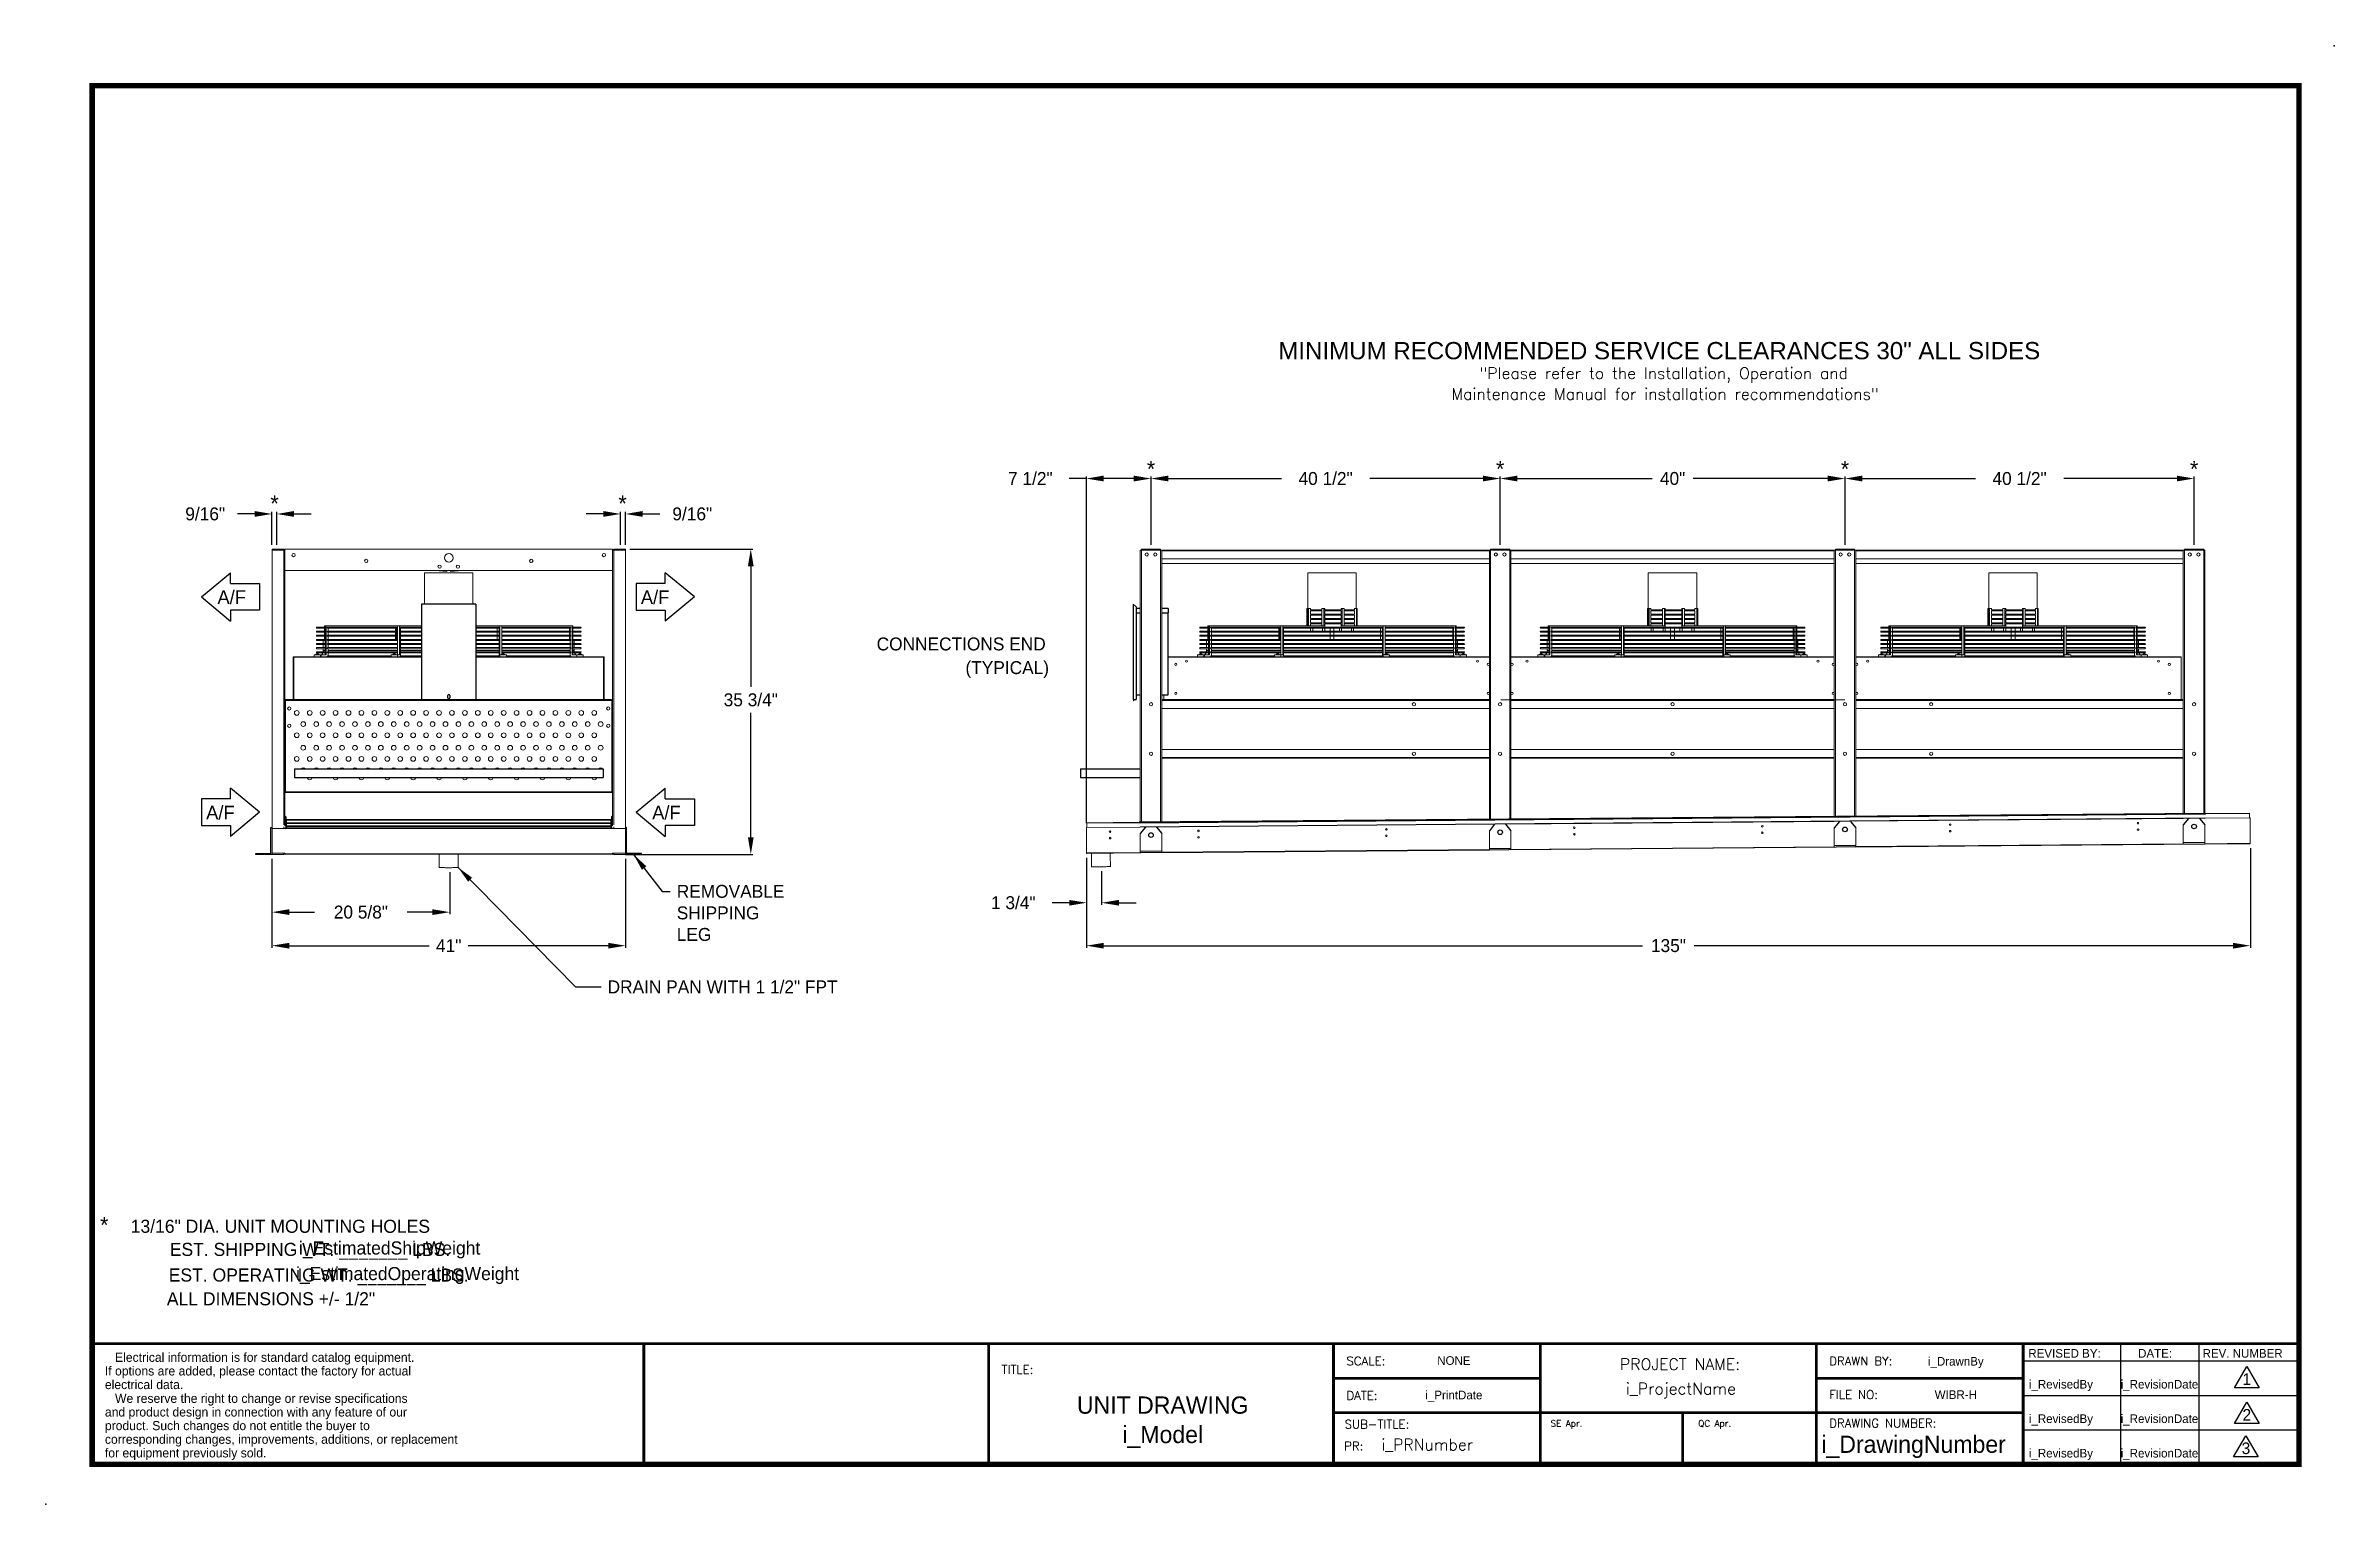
# Model space of a CAD drawing. Extents: x 6 to 271, y -23 to 146.
import ezdxf
from ezdxf.enums import TextEntityAlignment as Align

# ---------------------------------------------------------------- set-up
doc = ezdxf.new("R2010")
doc.units = 0
doc.header["$MEASUREMENT"] = 0
doc.layers.get('0').update_dxf_attribs({"linetype": 'CONTINUOUS'})
doc.layers.get('Defpoints').update_dxf_attribs({"linetype": 'CONTINUOUS'})
doc.styles.add('dimentions', font='ARIAL.TTF')
doc.styles.add('SIMPLEX', font='SIMPLEX')
doc.dimstyles.get("Standard").update_dxf_attribs({"dimtxt": 1.5, "dimasz": 2, "dimexe": 0.25, "dimexo": 0.5, "dimgap": 0.75, "dimtad": 0, "dimtih": 1, "dimtoh": 1, "dimdec": 4, "dimzin": 0, "dimdsep": 46, "dimlunit": 5, "dimtxsty": 'STANDARD', "dimcen": 0.125, "dimclrd": 1, "dimclre": 1, "dimclrt": 1, "dimadec": 0, "dimazin": 0, "dimtfac": 1, "dimtdec": 4, "dimtofl": 0, "dimtmove": 0, "dimatfit": 3, "dimfxl": 1, "dimfrac": 2, "dimtolj": 1, "dimtzin": 0, "dimarcsym": 0})

msp = doc.modelspace()

# ---------------------------------------------------------------- texts
at = {"color": 0, "lineweight": 30}
for s, height, style, p in [('MINIMUM RECOMMENDED SERVICE CLEARANCES 30" ALL SIDES', 1.99998, 'dimentions', (148.59862, 110.00613)), ('SE Apr.', 0.749993, 'SIMPLEX', (180.18161, -13.86548)), ('QC Apr.', 0.749993, 'SIMPLEX', (197.3109, -13.86548))]:
    msp.add_text(s, height=height, dxfattribs=dict(at, style=style)).set_placement(p)
at = {"color": 0, "style": 'SIMPLEX'}
for s, p in [('"Please refer to the Installation, Operation and', (193.31073, 107.7186)), ('Maintenance Manual for installation recommendations"', (193.46913, 105.31152)), ('PROJECT NAME:', (195.20741, -7.28234)), ('i_ProjectName', (195.30839, -10.12478))]:
    msp.add_text(s, height=1.3279867, dxfattribs=at).set_placement(p, align=Align.CENTER)
at = {"color": 0}
for s, height, p in [('*', 1.87063, (133.84108, 96.33694)), ('*', 1.87063, (174.34108, 96.33694)), ('*', 1.87063, (214.34108, 96.33694)), ('*', 1.87063, (254.84109, 96.33694)), ('*', 1.87063, (32.1679, 92.33327)), ('*', 1.87063, (72.53671, 92.33327)), ('*', 1.87063, (12.41754, 8.59911)), ('EST. SHIPPING WT. _______ LBS.', 1.5199848, (36.27932, 5.94276)), ('i_EstimatedShipWeight', 1.5217292, (45.51786, 6.1088)), ('EST. OPERATING WT. _______ LBS.', 1.5199848, (37.2886, 2.96957)), ('i_EstimatedOperatingWeight', 1.5199848, (47.59767, 3.13561)), ('ALL DIMENSIONS +/- 1/2"', 1.5199848, (31.75397, 0.21106)), ('NONE', 0.99999, (168.9697, -6.69626)), ('i_DrawnBy', 0.99999, (227.19398, -6.78205)), ('1', 1.35154, (260.95552, -9.02329)), ('UNIT DRAWING', 1.99998, (135.19615, -12.36641)), ('i_PrintDate', 0.99999, (168.9697, -10.69622)), ('WIBR-H', 0.99999, (227.19398, -10.65101)), ('i_RevisedBy', 0.99999, (239.38829, -9.44688)), ('i_RevisionDate', 0.99999, (250.82045, -9.44688)), ('i_RevisedBy', 0.99999, (239.38829, -13.44684)), ('i_RevisionDate', 0.99999, (250.82045, -13.44684)), ('2', 1.35154, (260.95552, -13.17359)), ('i_Model', 1.99998, (135.19615, -15.77508)), ('i_DrawingNumber', 1.99998, (222.29665, -16.91083)), ('3', 1.35154, (260.85067, -17.05479)), ('i_RevisedBy', 0.99999, (239.38829, -17.4468)), ('i_RevisionDate', 0.99999, (250.82045, -17.4468))]:
    msp.add_text(s, height=height, dxfattribs=at).set_placement(p, align=Align.CENTER)
for s, height, p in [('A/F', 1.59375, (25.54065, 81.59738)), ('A/F', 1.59375, (75.96889, 56.6013)), ('13/16" DIA. UNIT MOUNTING HOLES', 1.5199848, (15.48474, 8.62543)), ('REVISED BY:', 0.99999, (235.6064, -5.86122)), ('DATE:', 0.99999, (248.34057, -5.86122)), ('REV. NUMBER', 0.99999, (255.81864, -5.86122))]:
    msp.add_text(s, height=height, dxfattribs=at).set_placement(p)
at = {"color": 0, "lineweight": 25}
for s, p in [('   Electrical information is for standard catalog equipment.', (12.48693, -6.34674)), ('If options are added, please contact the factory for actual', (12.48693, -7.92862)), ('electrical data.', (12.48693, -9.51049)), ('   We reserve the right to change or revise specifications', (12.48693, -11.11232)), ('and product design in connection with any feature of our', (12.48693, -12.69419)), ('product. Such changes do not entitle the buyer to', (12.48693, -14.27607)), ('corresponding changes, improvements, additions, or replacement ', (12.48693, -15.85794)), ('for equipment previously sold.', (12.48693, -17.43982))]:
    msp.add_text(s, height=1.0545837, dxfattribs=at).set_placement(p)
at = {"color": 0, "style": 'SIMPLEX'}
for s, height, p in [('TITLE:', 0.99999, (116.50733, -7.74909)), ('SCALE:', 0.99999, (156.50693, -6.7491)), ('DRAWN BY:', 0.99999, (212.50637, -6.7491)), ('DATE:', 0.99999, (156.50693, -10.74906)), ('FILE NO:', 0.99999, (212.50637, -10.65238)), ('SUB-TITLE:', 0.99999, (156.29024, -14.08915)), ('DRAWING NUMBER:', 0.99999, (212.50637, -13.96772)), ('i_PRNumber', 1.327987, (160.55975, -16.618))]:
    msp.add_text(s, height=height, dxfattribs=at).set_placement(p)
msp.add_text('PR:', height=0.99999, dxfattribs=at).set_placement((158.46593, -16.618), align=Align.RIGHT)
at = {"color": 0, "char_height": 1.5}
for s, insert, attachment_point in [('CONNECTIONS END', (102.00834, 77.71467), 1), ('(TYPICAL)', (112.31012, 74.96854), 1), ('35 3/4"', (87.4102, 70.47403), 5), ('REMOVABLE\\PSHIPPING\\PLEG', (78.82465, 49.00532), 1), ('DRAIN PAN WITH 1 1/2" FPT', (70.8012, 37.9195), 1)]:
    msp.add_mtext(s, dxfattribs=dict(at, insert=insert, attachment_point=attachment_point))

# ---------------------------------------------------------------- blocks, each defined once
blk = doc.blocks.new('099front')
at = {"color": 0, "ltscale": 7}
for p, q in [((59.35, 106.85), (53.04, 106.85)), ((53.04, 106.85), (53.04, 95.79)), ((59.35, 106.85), (59.35, 95.79)), ((53.04, 95.79), (59.35, 95.79)), ((56.07, 96.23), (56.07, 95.98)), ((56.32, 96.23), (56.32, 95.98))]:
    blk.add_line(p, q, dxfattribs=at)
for centre, start, end in [((56.2, 96.23), 0, 180), ((56.2, 95.98), 180, 0)]:
    blk.add_arc(centre, 0.125, start, end, dxfattribs=at)
blk = doc.blocks.new('*D25')
at = {"color": 7, "lineweight": -2}
for p, q in [((29.87, 92.05), (27.87, 92.05)), ((31.87, 88.47), (31.87, 92.3)), ((32.43, 88.47), (32.43, 92.3)), ((34.43, 92.05), (36.43, 92.05))]:
    blk.add_line(p, q, dxfattribs=at)
at = {"color": 7}
for points in [[(29.87, 92.39), (29.87, 91.72), (31.87, 92.05)], [(34.43, 92.39), (34.43, 91.72), (32.43, 92.05)]]:
    blk.add_solid(points, dxfattribs=at)
at = {"layer": 'Defpoints', "color": 0}
for p in [(31.87, 92.05), (31.87, 87.97), (32.43, 87.97)]:
    blk.add_point(p, dxfattribs=at)
at = {"color": 7, "insert": (24.12, 92.05), "char_height": 1.5, "attachment_point": 5}
blk.add_mtext('\\A1;9/16"', dxfattribs=at)
blk = doc.blocks.new('*D26')
at = {"color": 7, "lineweight": -2}
for p, q in [((70.31, 92.05), (68.31, 92.05)), ((72.31, 88.47), (72.31, 92.3)), ((72.87, 88.47), (72.87, 92.3)), ((74.87, 92.05), (76.87, 92.05))]:
    blk.add_line(p, q, dxfattribs=at)
at = {"color": 7}
for points in [[(70.31, 92.39), (70.31, 91.72), (72.31, 92.05)], [(74.87, 92.39), (74.87, 91.72), (72.87, 92.05)]]:
    blk.add_solid(points, dxfattribs=at)
at = {"layer": 'Defpoints', "color": 0}
for p in [(72.31, 92.05), (72.31, 87.97), (72.87, 87.97)]:
    blk.add_point(p, dxfattribs=at)
at = {"color": 7, "insert": (80.62, 92.05), "char_height": 1.5, "attachment_point": 5}
blk.add_mtext('\\A1;9/16"', dxfattribs=at)
blk = doc.blocks.new('Air Flow Arror')
for p, q in [((-1.54, 6.74), (-4.35, 3.37)), ((-1.54, 6.74), (1.26, 3.37)), ((-3.09, 3.37), (-4.35, 3.37)), ((-3.09, 3.37), (-3.09, 0)), ((0, 0), (0, 3.37)), ((0, 3.37), (1.26, 3.37)), ((-3.09, 0), (0, 0))]:
    blk.add_line(p, q)
blk.add_text('A/F', height=1.594, rotation=90).set_placement((-0.71, 0.53))
blk = doc.blocks.new('*D27')
at = {"color": 7, "lineweight": -2}
for p, q in [((31.87, 52.04), (31.87, 41.7)), ((72.87, 52.04), (72.87, 41.7)), ((33.87, 41.95), (50.12, 41.95)), ((70.87, 41.95), (54.62, 41.95))]:
    blk.add_line(p, q, dxfattribs=at)
at = {"color": 7}
for points in [[(33.87, 42.28), (33.87, 41.61), (31.87, 41.95)], [(70.87, 42.28), (70.87, 41.61), (72.87, 41.95)]]:
    blk.add_solid(points, dxfattribs=at)
at = {"layer": 'Defpoints', "color": 0}
for p in [(31.87, 52.54), (72.87, 52.54), (72.87, 41.95)]:
    blk.add_point(p, dxfattribs=at)
at = {"color": 7, "insert": (52.37, 41.95), "char_height": 1.5, "attachment_point": 5}
blk.add_mtext('\\A1;41"', dxfattribs=at)
blk = doc.blocks.new('*D28')
at = {"color": 7, "lineweight": -2}
for p, q in [((31.87, 52.04), (31.87, 45.59)), ((52.48, 50.5), (52.48, 45.59)), ((33.87, 45.84), (36.8, 45.84)), ((50.48, 45.84), (47.55, 45.84))]:
    blk.add_line(p, q, dxfattribs=at)
at = {"color": 7}
for points in [[(33.87, 46.18), (33.87, 45.51), (31.87, 45.84)], [(50.48, 46.18), (50.48, 45.51), (52.48, 45.84)]]:
    blk.add_solid(points, dxfattribs=at)
at = {"layer": 'Defpoints', "color": 0}
for p in [(31.87, 52.54), (52.48, 51), (52.48, 45.84)]:
    blk.add_point(p, dxfattribs=at)
at = {"color": 7, "insert": (42.18, 45.84), "char_height": 1.5, "attachment_point": 5}
blk.add_mtext('\\A1;20 5/8"', dxfattribs=at)
blk = doc.blocks.new('*D30')
at = {"color": 7, "lineweight": -2}
for p, q in [((261.36, 53.28), (261.36, 41.7)), ((126.36, 52.16), (126.36, 41.7)), ((128.36, 41.95), (190.86, 41.95)), ((259.36, 41.95), (196.86, 41.95))]:
    blk.add_line(p, q, dxfattribs=at)
at = {"color": 7}
for points in [[(128.36, 42.28), (128.36, 41.61), (126.36, 41.95)], [(259.36, 42.28), (259.36, 41.61), (261.36, 41.95)]]:
    blk.add_solid(points, dxfattribs=at)
at = {"layer": 'Defpoints', "color": 0}
for p in [(261.36, 53.78), (126.36, 52.66), (261.36, 41.95)]:
    blk.add_point(p, dxfattribs=at)
at = {"color": 7, "insert": (193.86, 41.95), "char_height": 1.5, "attachment_point": 5}
blk.add_mtext('\\A1;135"', dxfattribs=at)
blk = doc.blocks.new('*D31')
at = {"color": 7, "lineweight": -2}
for p, q in [((133.84, 88.47), (133.84, 96.41)), ((135.84, 96.16), (148.96, 96.16)), ((172.34, 96.16), (159.21, 96.16)), ((174.34, 88.47), (174.34, 96.41))]:
    blk.add_line(p, q, dxfattribs=at)
at = {"color": 7}
for points in [[(135.84, 96.5), (135.84, 95.83), (133.84, 96.16)], [(172.34, 96.5), (172.34, 95.83), (174.34, 96.16)]]:
    blk.add_solid(points, dxfattribs=at)
at = {"layer": 'Defpoints', "color": 0}
for p in [(174.34, 96.16), (133.84, 87.97), (174.34, 87.97)]:
    blk.add_point(p, dxfattribs=at)
at = {"color": 7, "insert": (154.09, 96.16), "char_height": 1.5, "attachment_point": 5}
blk.add_mtext('\\A1;40 1/2"', dxfattribs=at)
blk = doc.blocks.new('*D32')
at = {"color": 7, "lineweight": -2}
for p, q in [((174.34, 88.47), (174.34, 96.41)), ((176.34, 96.16), (191.96, 96.16)), ((212.34, 96.16), (196.71, 96.16)), ((214.34, 88.47), (214.34, 96.41))]:
    blk.add_line(p, q, dxfattribs=at)
at = {"color": 7}
for points in [[(176.34, 96.5), (176.34, 95.83), (174.34, 96.16)], [(212.34, 96.5), (212.34, 95.83), (214.34, 96.16)]]:
    blk.add_solid(points, dxfattribs=at)
at = {"layer": 'Defpoints', "color": 0}
for p in [(214.34, 96.16), (174.34, 87.97), (214.34, 87.97)]:
    blk.add_point(p, dxfattribs=at)
at = {"color": 7, "insert": (194.34, 96.16), "char_height": 1.5, "attachment_point": 5}
blk.add_mtext('\\A1;40"', dxfattribs=at)
blk = doc.blocks.new('*D33')
at = {"color": 7, "lineweight": -2}
for p, q in [((214.34, 88.47), (214.34, 96.41)), ((216.34, 96.16), (229.46, 96.16)), ((252.84, 96.16), (239.71, 96.16)), ((254.84, 88.47), (254.84, 96.41))]:
    blk.add_line(p, q, dxfattribs=at)
at = {"color": 7}
for points in [[(216.34, 96.5), (216.34, 95.83), (214.34, 96.16)], [(252.84, 96.5), (252.84, 95.83), (254.84, 96.16)]]:
    blk.add_solid(points, dxfattribs=at)
at = {"layer": 'Defpoints', "color": 0}
for p in [(254.84, 96.16), (214.34, 87.97), (254.84, 87.97)]:
    blk.add_point(p, dxfattribs=at)
at = {"color": 7, "insert": (234.59, 96.16), "char_height": 1.5, "attachment_point": 5}
blk.add_mtext('\\A1;40 1/2"', dxfattribs=at)
blk = doc.blocks.new('*D34')
at = {"color": 7, "lineweight": -2}
for p, q in [((126.34, 96.16), (124.34, 96.16)), ((126.34, 56.16), (126.34, 96.41)), ((131.84, 96.16), (128.34, 96.16)), ((133.84, 88.47), (133.84, 96.41))]:
    blk.add_line(p, q, dxfattribs=at)
at = {"color": 7}
for points in [[(128.34, 96.5), (128.34, 95.83), (126.34, 96.16)], [(131.84, 96.5), (131.84, 95.83), (133.84, 96.16)]]:
    blk.add_solid(points, dxfattribs=at)
at = {"layer": 'Defpoints', "color": 0}
for p in [(126.34, 96.16), (133.84, 87.97), (126.34, 55.66)]:
    blk.add_point(p, dxfattribs=at)
at = {"color": 7, "insert": (119.84, 96.16), "char_height": 1.5, "attachment_point": 5}
blk.add_mtext('\\A1;7 1/2"', dxfattribs=at)
blk = doc.blocks.new('*D35')
at = {"color": 7, "lineweight": -2}
for p, q in [((128.11, 50.61), (128.11, 46.68)), ((124.36, 46.93), (122.36, 46.93)), ((126.36, 47.43), (126.36, 47.18)), ((130.11, 46.93), (132.11, 46.93))]:
    blk.add_line(p, q, dxfattribs=at)
at = {"color": 7}
for points in [[(124.36, 47.26), (124.36, 46.6), (126.36, 46.93)], [(130.11, 47.26), (130.11, 46.6), (128.11, 46.93)]]:
    blk.add_solid(points, dxfattribs=at)
at = {"layer": 'Defpoints', "color": 0}
for p in [(128.11, 51.11), (126.36, 46.93), (126.36, 46.93)]:
    blk.add_point(p, dxfattribs=at)
at = {"color": 7, "insert": (117.86, 46.93), "char_height": 1.5, "attachment_point": 5}
blk.add_mtext('\\A1;1 3/4"', dxfattribs=at)

# ---------------------------------------------------------------- dimensions: what is measured, and where the dimension line sits
at = {"color": 0}
for base, p1, p2, picture, middle in [((126.3355, 96.16257), (133.83524, 87.97403), (126.3355, 55.66203), '*D34', (119.8355, 96.16257)), ((174.33524, 96.16257), (133.83524, 87.97403), (174.33524, 87.97403), '*D31', (154.08524, 96.16257)), ((254.83524, 96.16257), (214.33524, 87.97403), (254.83524, 87.97403), '*D33', (234.58524, 96.16257)), ((214.33524, 96.16257), (174.33524, 87.97403), (214.33524, 87.97403), '*D32', (194.33524, 96.16257)), ((31.8709, 92.05281), (32.4334, 87.97414), (31.8709, 87.97414), '*D25', (24.1209, 92.05281)), ((261.35568, 41.94812), (126.3603, 52.66213), (261.35568, 53.77784), '*D30', (193.85799, 41.94812)), ((52.479446, 45.843084), (31.870904, 52.536531), (52.479446, 51.001418), '*D28', (42.175175, 45.843084)), ((126.3603, 46.93013), (128.10669, 51.11401), (126.3603, 46.93013), '*D35', (117.8603, 46.93013))]:
    dim = msp.add_linear_dim(base=base, p1=p1, p2=p2, dimstyle='Standard', override={"dimpost": '"', "dimclrd": 7, "dimclre": 7, "dimclrt": 7}, dxfattribs=at)
    dim.commit()
    dim.dimension.update_dxf_attribs({"geometry": picture, "text_midpoint": middle})
for base, p1, p2, picture, middle in [((72.3084, 92.05281), (72.8709, 87.97414), (72.3084, 87.97414), '*D26', (80.6209, 92.05281)), ((72.8709, 41.94812), (31.8709, 52.53653), (72.8709, 52.53653), '*D27', (52.3709, 41.94812))]:
    dim = msp.add_linear_dim(base=base, p1=p1, p2=p2, dimstyle='Standard', override={"dimpost": '"', "dimclrd": 7, "dimclre": 7, "dimclrt": 7}, dxfattribs=at)
    dim.commit()
    dim.dimension.update_dxf_attribs({"geometry": picture, "text_midpoint": middle, "dimtype": 160})

# ---------------------------------------------------------------- linework, layer by layer
at = {"color": 0, "linetype": 'Continuous', "lineweight": 15}
for p, q in [((31.8709, 87.97403), (31.8709, 87.83953)), ((33.2354, 87.97403), (31.8709, 87.97403)), ((33.2354, 87.83953), (31.8709, 87.83953)), ((31.8709, 87.83853), (31.8709, 52.67203)), ((33.2354, 87.83853), (31.8709, 87.83853)), ((33.2354, 87.83953), (33.2354, 87.97403)), ((33.2354, 87.83853), (33.3709, 87.83853)), ((33.2354, 87.83853), (33.2354, 55.97864)), ((71.3709, 87.97403), (33.3709, 87.97403)), ((33.3709, 87.97403), (33.3709, 87.83853)), ((33.3709, 55.84318), (33.3709, 87.83853)), ((71.3709, 87.83853), (71.3709, 87.97403)), ((71.3709, 55.84318), (71.3709, 87.83853)), ((71.3709, 87.83853), (71.5064, 87.83853)), ((71.5064, 87.97403), (71.5064, 87.83953)), ((71.5064, 87.97403), (72.8709, 87.97403)), ((71.5064, 87.83953), (72.8709, 87.83953)), ((71.5064, 87.83853), (72.8709, 87.83853)), ((71.5064, 55.97864), (71.5064, 87.83853)), ((72.8709, 87.97403), (72.8709, 87.83953)), ((72.8709, 87.83853), (72.8709, 52.67203)), ((132.58524, 87.83853), (132.71974, 87.83853)), ((132.58524, 87.83853), (132.58524, 56.27033)), ((132.71974, 87.83853), (132.71974, 56.27145)), ((132.72074, 87.83853), (132.71974, 87.83853)), ((132.72074, 87.97403), (132.72074, 87.83953)), ((132.72074, 87.97403), (134.94974, 87.97403)), ((132.72074, 87.83953), (134.94974, 87.83953)), ((132.72074, 87.83853), (132.72074, 87.83953)), ((132.72074, 87.83853), (134.94974, 87.83853)), ((132.72074, 56.27145), (132.72074, 87.83853)), ((134.94974, 87.97403), (134.94974, 87.83953)), ((134.94974, 87.83853), (134.94974, 87.83953)), ((134.95074, 87.83853), (134.94974, 87.83853)), ((134.94974, 56.28988), (134.94974, 87.83853)), ((134.95074, 87.83853), (134.95074, 56.28988)), ((135.08524, 87.83853), (134.95074, 87.83853)), ((135.08524, 87.83853), (135.08524, 56.291)), ((135.08524, 87.78553), (173.08524, 87.78553)), ((173.08524, 87.83853), (173.08524, 56.60506)), ((173.08524, 87.83853), (173.21974, 87.83853)), ((173.21974, 87.83853), (173.21974, 56.60617)), ((173.22074, 87.83853), (173.21974, 87.83853)), ((173.22074, 87.97403), (173.22074, 87.83953)), ((173.22074, 87.97403), (175.44974, 87.97403)), ((173.22074, 87.83953), (175.44974, 87.83953)), ((173.22074, 87.83853), (173.22074, 87.83953)), ((173.22074, 87.83853), (175.44974, 87.83853)), ((173.22074, 56.60618), (173.22074, 87.83853)), ((175.44974, 87.97403), (175.44974, 87.83953)), ((175.44974, 87.83853), (175.44974, 87.83953)), ((175.44974, 56.6246), (175.44974, 87.83853)), ((175.45074, 87.83853), (175.44974, 87.83853)), ((175.45074, 87.83853), (175.45074, 56.62461)), ((175.58524, 87.83853), (175.45074, 87.83853)), ((175.58524, 87.83853), (175.58524, 56.62572)), ((175.58524, 87.78553), (213.08524, 87.78553)), ((213.08524, 87.83853), (213.08524, 56.93565)), ((213.08524, 87.83853), (213.21974, 87.83853)), ((213.21974, 87.83853), (213.21974, 56.93676)), ((213.22074, 87.83853), (213.21974, 87.83853)), ((213.22074, 87.97403), (213.22074, 87.83953)), ((213.22074, 87.97403), (215.44974, 87.97403)), ((213.22074, 87.83953), (215.44974, 87.83953)), ((213.22074, 87.83853), (213.22074, 87.83953)), ((213.22074, 87.83853), (215.44974, 87.83853)), ((213.22074, 56.93677), (213.22074, 87.83853)), ((215.44974, 87.97403), (215.44974, 87.83953)), ((215.44974, 87.83853), (215.44974, 87.83953)), ((215.44974, 56.95519), (215.44974, 87.83853)), ((215.45074, 87.83853), (215.44974, 87.83853)), ((215.58524, 87.83853), (215.45074, 87.83853)), ((215.45074, 87.83853), (215.45074, 56.9552)), ((215.58524, 87.83853), (215.58524, 56.95631)), ((215.58524, 87.78553), (253.58525, 87.78553)), ((253.58525, 87.83853), (253.58525, 57.27037)), ((253.58525, 87.83853), (253.71975, 87.83853)), ((253.71975, 87.83853), (253.71975, 57.27148)), ((253.72075, 87.83853), (253.71975, 87.83853)), ((253.72075, 87.97403), (253.72075, 87.83953)), ((253.72075, 87.97403), (255.94974, 87.97403)), ((253.72075, 87.83953), (255.94974, 87.83953)), ((253.72075, 87.83853), (253.72075, 87.83953)), ((253.72075, 87.83853), (255.94974, 87.83853)), ((253.72075, 57.27149), (253.72075, 87.83853)), ((255.94974, 87.97403), (255.94974, 87.83953)), ((255.94974, 87.83853), (255.94974, 87.83953)), ((255.94974, 57.28991), (255.94974, 87.83853)), ((255.95074, 87.83853), (255.94974, 87.83853)), ((256.08524, 87.83853), (255.95074, 87.83853)), ((255.95074, 87.83853), (255.95074, 57.28992)), ((256.08524, 87.83853), (256.08524, 57.29103)), ((33.3709, 85.47403), (71.3709, 85.47403)), ((55.1834, 85.21753), (49.5584, 85.21753)), ((52.16751, 85.36719), (50.81416, 85.47403)), ((52.17594, 85.47403), (52.16751, 85.36719)), ((52.5743, 85.36719), (52.56586, 85.47403)), ((53.92765, 85.47403), (52.5743, 85.36719)), ((135.08524, 86.85424), (173.08524, 86.85424)), ((135.08524, 86.29194), (140.89775, 86.29194)), ((141.27274, 86.29194), (166.89774, 86.29194)), ((155.91154, 85.21753), (152.02274, 85.21753)), ((157.64774, 85.21753), (155.91154, 85.21753)), ((167.27274, 86.29194), (173.08524, 86.29194)), ((175.58524, 86.85424), (213.08524, 86.85424)), ((175.58524, 86.29194), (181.39774, 86.29194)), ((181.77274, 86.29194), (206.89774, 86.29194)), ((195.41154, 85.21753), (191.52274, 85.21753)), ((197.14774, 85.21753), (195.41154, 85.21753)), ((207.27274, 86.29194), (213.08524, 86.29194)), ((215.58524, 86.85424), (253.58525, 86.85424)), ((215.58524, 86.29194), (221.39774, 86.29194)), ((221.77274, 86.29194), (247.39774, 86.29194)), ((234.91154, 85.21753), (231.02274, 85.21753)), ((236.64775, 85.21753), (234.91154, 85.21753)), ((247.77274, 86.29194), (253.58525, 86.29194)), ((151.91803, 81.08153), (151.91803, 79.08653)), ((152.01141, 81.08153), (151.91803, 81.08153)), ((152.10478, 81.08153), (152.01141, 81.08153)), ((152.01141, 81.08153), (152.01141, 79.08653)), ((152.10478, 81.08153), (152.10478, 79.08653)), ((152.33021, 81.08153), (152.10478, 81.08153)), ((152.33021, 80.93071), (152.33021, 81.08153)), ((153.66557, 80.93165), (152.33021, 80.93165)), ((152.33021, 80.43071), (152.33021, 80.81258)), ((152.33021, 80.81165), (153.66557, 80.81165)), ((153.66557, 80.43165), (152.33021, 80.43165)), ((152.33021, 79.93071), (152.33021, 80.31258)), ((152.33021, 80.31165), (153.66557, 80.31165)), ((153.66557, 79.93165), (152.33021, 79.93165)), ((152.33021, 79.43071), (152.33021, 79.81258)), ((152.33021, 79.81165), (153.66557, 79.81165)), ((153.891, 81.08153), (153.66557, 81.08153)), ((153.66557, 81.08153), (153.66557, 79.08653)), ((153.891, 81.08153), (153.891, 79.08653)), ((153.98437, 81.08153), (153.891, 81.08153)), ((153.98437, 80.93071), (153.98437, 81.08153)), ((155.91154, 80.93165), (153.98437, 80.93165)), ((153.98437, 80.43071), (153.98437, 80.81258)), ((153.98437, 80.81165), (155.91154, 80.81165)), ((155.91154, 80.43165), (153.98437, 80.43165)), ((153.98437, 79.93071), (153.98437, 80.31258)), ((153.98437, 80.31165), (155.91154, 80.31165)), ((155.91154, 79.93165), (153.98437, 79.93165)), ((153.98437, 79.43071), (153.98437, 79.81258)), ((153.98437, 79.81165), (155.91154, 79.81165)), ((155.91154, 80.93165), (155.91154, 81.08153)), ((155.91154, 81.08153), (156.00492, 81.08153)), ((155.91154, 80.43165), (155.91154, 80.81165)), ((155.91154, 79.93165), (155.91154, 80.31165)), ((155.91154, 79.43165), (155.91154, 79.81165)), ((156.00492, 81.08153), (156.00492, 79.08653)), ((156.23034, 81.08153), (156.00492, 81.08153)), ((156.23034, 81.08153), (156.23034, 79.08653)), ((157.43365, 80.93165), (156.23034, 80.93165)), ((156.23034, 80.81165), (157.43365, 80.81165)), ((157.43365, 80.43165), (156.23034, 80.43165)), ((156.23034, 80.31165), (157.43365, 80.31165)), ((157.43365, 79.93165), (156.23034, 79.93165)), ((156.23034, 79.81165), (157.43365, 79.81165)), ((157.43365, 80.93165), (157.43365, 81.08153)), ((157.43365, 81.08153), (157.65908, 81.08153)), ((157.43365, 80.43165), (157.43365, 80.81165)), ((157.43365, 79.93165), (157.43365, 80.31165)), ((157.43365, 79.43165), (157.43365, 79.81165)), ((157.65908, 81.08153), (157.65908, 79.08653)), ((157.75246, 81.08153), (157.65908, 81.08153)), ((157.75246, 81.08153), (157.75246, 79.08653)), ((191.41803, 81.08153), (191.41803, 79.08653)), ((191.51141, 81.08153), (191.41803, 81.08153)), ((191.60478, 81.08153), (191.51141, 81.08153)), ((191.51141, 81.08153), (191.51141, 79.08653)), ((191.60478, 81.08153), (191.60478, 79.08653)), ((191.83021, 81.08153), (191.60478, 81.08153)), ((191.83021, 80.93071), (191.83021, 81.08153)), ((193.16557, 80.93165), (191.83021, 80.93165)), ((191.83021, 80.43071), (191.83021, 80.81258)), ((191.83021, 80.81165), (193.16557, 80.81165)), ((193.16557, 80.43165), (191.83021, 80.43165)), ((191.83021, 79.93071), (191.83021, 80.31258)), ((191.83021, 80.31165), (193.16557, 80.31165)), ((193.16557, 79.93165), (191.83021, 79.93165)), ((191.83021, 79.43071), (191.83021, 79.81258)), ((191.83021, 79.81165), (193.16557, 79.81165)), ((193.391, 81.08153), (193.16557, 81.08153)), ((193.16557, 81.08153), (193.16557, 79.08653)), ((193.391, 81.08153), (193.391, 79.08653)), ((193.48437, 81.08153), (193.391, 81.08153)), ((193.48437, 80.93071), (193.48437, 81.08153)), ((195.41154, 80.93165), (193.48437, 80.93165)), ((193.48437, 80.43071), (193.48437, 80.81258)), ((193.48437, 80.81165), (195.41154, 80.81165)), ((195.41154, 80.43165), (193.48437, 80.43165)), ((193.48437, 79.93071), (193.48437, 80.31258)), ((193.48437, 80.31165), (195.41154, 80.31165)), ((195.41154, 79.93165), (193.48437, 79.93165)), ((193.48437, 79.43071), (193.48437, 79.81258)), ((193.48437, 79.81165), (195.41154, 79.81165)), ((195.41154, 80.93165), (195.41154, 81.08153)), ((195.41154, 81.08153), (195.50492, 81.08153)), ((195.41154, 80.43165), (195.41154, 80.81165)), ((195.41154, 79.93165), (195.41154, 80.31165)), ((195.41154, 79.43165), (195.41154, 79.81165)), ((195.50492, 81.08153), (195.50492, 79.08653)), ((195.73034, 81.08153), (195.50492, 81.08153)), ((195.73034, 81.08153), (195.73034, 79.08653)), ((196.93365, 80.93165), (195.73034, 80.93165)), ((195.73034, 80.81165), (196.93365, 80.81165)), ((196.93365, 80.43165), (195.73034, 80.43165)), ((195.73034, 80.31165), (196.93365, 80.31165)), ((196.93365, 79.93165), (195.73034, 79.93165)), ((195.73034, 79.81165), (196.93365, 79.81165)), ((196.93365, 80.93165), (196.93365, 81.08153)), ((196.93365, 81.08153), (197.15908, 81.08153)), ((196.93365, 80.43165), (196.93365, 80.81165)), ((196.93365, 79.93165), (196.93365, 80.31165)), ((196.93365, 79.43165), (196.93365, 79.81165)), ((197.15908, 81.08153), (197.15908, 79.08653)), ((197.25246, 81.08153), (197.15908, 81.08153)), ((197.25246, 81.08153), (197.25246, 79.08653)), ((230.91803, 81.08153), (230.91803, 79.08653)), ((231.01141, 81.08153), (230.91803, 81.08153)), ((231.10478, 81.08153), (231.01141, 81.08153)), ((231.01141, 81.08153), (231.01141, 79.08653)), ((231.10478, 81.08153), (231.10478, 79.08653)), ((231.33021, 81.08153), (231.10478, 81.08153)), ((231.33021, 80.93071), (231.33021, 81.08153)), ((232.66557, 80.93165), (231.33021, 80.93165)), ((231.33021, 80.43071), (231.33021, 80.81258)), ((231.33021, 80.81165), (232.66557, 80.81165)), ((232.66557, 80.43165), (231.33021, 80.43165)), ((231.33021, 79.93071), (231.33021, 80.31258)), ((231.33021, 80.31165), (232.66557, 80.31165)), ((232.66557, 79.93165), (231.33021, 79.93165)), ((231.33021, 79.43071), (231.33021, 79.81258)), ((231.33021, 79.81165), (232.66557, 79.81165)), ((232.891, 81.08153), (232.66557, 81.08153)), ((232.66557, 81.08153), (232.66557, 79.08653)), ((232.891, 81.08153), (232.891, 79.08653)), ((232.98437, 81.08153), (232.891, 81.08153)), ((232.98437, 80.93071), (232.98437, 81.08153)), ((234.91154, 80.93165), (232.98437, 80.93165)), ((232.98437, 80.43071), (232.98437, 80.81258)), ((232.98437, 80.81165), (234.91154, 80.81165)), ((234.91154, 80.43165), (232.98437, 80.43165)), ((232.98437, 79.93071), (232.98437, 80.31258)), ((232.98437, 80.31165), (234.91154, 80.31165)), ((234.91154, 79.93165), (232.98437, 79.93165)), ((232.98437, 79.43071), (232.98437, 79.81258)), ((232.98437, 79.81165), (234.91154, 79.81165)), ((234.91154, 80.93165), (234.91154, 81.08153)), ((234.91154, 81.08153), (235.00491, 81.08153)), ((234.91154, 80.43165), (234.91154, 80.81165)), ((234.91154, 79.93165), (234.91154, 80.31165)), ((234.91154, 79.43165), (234.91154, 79.81165)), ((235.00491, 81.08153), (235.00491, 79.08653)), ((235.23034, 81.08153), (235.00491, 81.08153)), ((235.23034, 81.08153), (235.23034, 79.08653)), ((236.43366, 80.93165), (235.23034, 80.93165)), ((235.23034, 80.81165), (236.43366, 80.81165)), ((236.43366, 80.43165), (235.23034, 80.43165)), ((235.23034, 80.31165), (236.43366, 80.31165)), ((236.43366, 79.93165), (235.23034, 79.93165)), ((235.23034, 79.81165), (236.43366, 79.81165)), ((236.43366, 80.93165), (236.43366, 81.08153)), ((236.43366, 81.08153), (236.65908, 81.08153)), ((236.43366, 80.43165), (236.43366, 80.81165)), ((236.43366, 79.93165), (236.43366, 80.31165)), ((236.43366, 79.43165), (236.43366, 79.81165)), ((236.65908, 81.08153), (236.65908, 79.08653)), ((236.75246, 81.08153), (236.65908, 81.08153)), ((236.75246, 81.08153), (236.75246, 79.08653)), ((38.05077, 78.93165), (37.08079, 78.93165)), ((37.08079, 78.81165), (38.05077, 78.81165)), ((38.05077, 78.45298), (37.08079, 78.45298)), ((37.08079, 78.33298), (38.05077, 78.33298)), ((38.05077, 77.97432), (37.08079, 77.97432)), ((37.08079, 77.85432), (38.05077, 77.85432)), ((38.05077, 77.49565), (37.08079, 77.49565)), ((37.08079, 77.37565), (38.05077, 77.37565)), ((38.05077, 77.01698), (37.08079, 77.01698)), ((37.9574, 79.08653), (37.9574, 78.93165)), ((38.05077, 79.08653), (37.9574, 79.08653)), ((37.9574, 78.81165), (37.9574, 78.45298)), ((37.9574, 78.33298), (37.9574, 77.97432)), ((37.9574, 77.85432), (37.9574, 77.49565)), ((38.14414, 79.08653), (38.05077, 79.08653)), ((38.05077, 79.08653), (38.05077, 75.70553)), ((38.14414, 79.08653), (38.14414, 75.70553)), ((46.43931, 79.08653), (38.14414, 79.08653)), ((38.33986, 78.81165), (46.43931, 78.81165)), ((38.33986, 78.33298), (46.43931, 78.33298)), ((38.33986, 77.85432), (46.43931, 77.85432)), ((38.33986, 77.37565), (46.43931, 77.37565)), ((46.43931, 78.93165), (38.3399, 78.93165)), ((46.43931, 78.45298), (38.3399, 78.45298)), ((46.43931, 77.97432), (38.3399, 77.97432)), ((46.43931, 77.49565), (38.3399, 77.49565)), ((46.43931, 77.01698), (38.3399, 77.01698)), ((38.36957, 78.45298), (38.36957, 78.81165)), ((38.36957, 77.97432), (38.36957, 78.33298)), ((38.36957, 77.49565), (38.36957, 77.85432)), ((38.36957, 77.01698), (38.36957, 77.37565)), ((46.21388, 78.81165), (46.21388, 78.45298)), ((46.21388, 78.33298), (46.21388, 77.97432)), ((46.21388, 77.85432), (46.21388, 77.49565)), ((46.30726, 78.45298), (46.30726, 78.81165)), ((46.30726, 77.97432), (46.30726, 78.33298)), ((46.30726, 77.49565), (46.30726, 77.85432)), ((46.66474, 79.08653), (46.43931, 79.08653)), ((46.43931, 79.08653), (46.43931, 75.70553)), ((46.66474, 79.08653), (46.66474, 75.70553)), ((49.21465, 79.08653), (46.66474, 79.08653)), ((46.7458, 78.81165), (49.21465, 78.81165)), ((46.7458, 78.33298), (49.21465, 78.33298)), ((46.7458, 77.85432), (49.21465, 77.85432)), ((46.7458, 77.37565), (49.21465, 77.37565)), ((49.21465, 78.93165), (46.74588, 78.93165)), ((49.21465, 78.45298), (46.74588, 78.45298)), ((49.21465, 77.97432), (46.74588, 77.97432)), ((49.21465, 77.49565), (46.74588, 77.49565)), ((49.21465, 77.01698), (46.74588, 77.01698)), ((46.75811, 78.45298), (46.75811, 78.81165)), ((46.75811, 77.97432), (46.75811, 78.33298)), ((46.75811, 77.49565), (46.75811, 77.85432)), ((46.75811, 77.01698), (46.75811, 77.37565)), ((55.52715, 79.08653), (58.3025, 79.08653)), ((58.22218, 78.93165), (55.52715, 78.93165)), ((55.52715, 78.81165), (58.22218, 78.81165)), ((58.22218, 78.45298), (55.52715, 78.45298)), ((55.52715, 78.33298), (58.22218, 78.33298)), ((58.22218, 77.97432), (55.52715, 77.97432)), ((55.52715, 77.85432), (58.22218, 77.85432)), ((58.22218, 77.49565), (55.52715, 77.49565)), ((55.52715, 77.37565), (58.22218, 77.37565)), ((58.22218, 77.01698), (55.52715, 77.01698)), ((57.98369, 78.45298), (57.98369, 78.81165)), ((57.98369, 77.97432), (57.98369, 78.33298)), ((57.98369, 77.49565), (57.98369, 77.85432)), ((58.20912, 78.45298), (58.20912, 78.81165)), ((58.20912, 77.97432), (58.20912, 78.33298)), ((58.20912, 77.49565), (58.20912, 77.85432)), ((58.20912, 77.01698), (58.20912, 77.37565)), ((58.3025, 79.08653), (58.3025, 75.70553)), ((58.52792, 79.08653), (58.3025, 79.08653)), ((58.52792, 79.08653), (58.52792, 75.81362)), ((58.52792, 79.08653), (66.69104, 79.08653)), ((66.49713, 78.93165), (58.52792, 78.93165)), ((58.52792, 78.81165), (66.49713, 78.81165)), ((66.49713, 78.45298), (58.52792, 78.45298)), ((58.52792, 78.33298), (66.49713, 78.33298)), ((66.49713, 77.97432), (58.52792, 77.97432)), ((58.52792, 77.85432), (66.49713, 77.85432)), ((66.49713, 77.49565), (58.52792, 77.49565)), ((58.52792, 77.37565), (66.49713, 77.37565)), ((66.49713, 77.01698), (58.52792, 77.01698)), ((66.37223, 78.45298), (66.37223, 78.81165)), ((66.37223, 77.97432), (66.37223, 78.33298)), ((66.37223, 77.49565), (66.37223, 77.85432)), ((66.46561, 78.45298), (66.46561, 78.81165)), ((66.46561, 77.97432), (66.46561, 78.33298)), ((66.46561, 77.49565), (66.46561, 77.85432)), ((66.46561, 77.01698), (66.46561, 77.37565)), ((66.69104, 79.08653), (66.69104, 75.70553)), ((66.78441, 79.08653), (66.69104, 79.08653)), ((66.78441, 79.08653), (66.78441, 75.70553)), ((67.66102, 78.93165), (66.78441, 78.93165)), ((66.78441, 78.81165), (67.66102, 78.81165)), ((67.66102, 78.45298), (66.78441, 78.45298)), ((66.78441, 78.33298), (67.66102, 78.33298)), ((67.66102, 77.97432), (66.78441, 77.97432)), ((66.78441, 77.85432), (67.66102, 77.85432)), ((67.66102, 77.49565), (66.78441, 77.49565)), ((66.78441, 77.37565), (67.66102, 77.37565)), ((67.66102, 77.01698), (66.78441, 77.01698)), ((140.51511, 78.93165), (139.54513, 78.93165)), ((139.54513, 78.81165), (140.51511, 78.81165)), ((140.51511, 78.45298), (139.54513, 78.45298)), ((139.54513, 78.33298), (140.51511, 78.33298)), ((140.51511, 77.97432), (139.54513, 77.97432)), ((139.54513, 77.85432), (140.51511, 77.85432)), ((140.51511, 77.49565), (139.54513, 77.49565)), ((139.54513, 77.37565), (140.51511, 77.37565)), ((140.51511, 77.01698), (139.54513, 77.01698)), ((140.42173, 79.08653), (140.42173, 78.93165)), ((140.51511, 79.08653), (140.42173, 79.08653)), ((140.42173, 78.81165), (140.42173, 78.45298)), ((140.42173, 78.33298), (140.42173, 77.97432)), ((140.42173, 77.85432), (140.42173, 77.49565)), ((140.60849, 79.08653), (140.51511, 79.08653)), ((140.51511, 79.08653), (140.51511, 75.70553)), ((140.60849, 79.08653), (140.60849, 75.70553)), ((148.90365, 79.08653), (140.60849, 79.08653)), ((140.8042, 78.81165), (148.90365, 78.81165)), ((140.8042, 78.33298), (148.90365, 78.33298)), ((140.8042, 77.85432), (148.90365, 77.85432)), ((140.8042, 77.37565), (148.90365, 77.37565)), ((148.90365, 78.93165), (140.80424, 78.93165)), ((148.90365, 78.45298), (140.80424, 78.45298)), ((148.90365, 77.97432), (140.80424, 77.97432)), ((148.90365, 77.49565), (140.80424, 77.49565)), ((148.90365, 77.01698), (140.80424, 77.01698)), ((140.83391, 78.45298), (140.83391, 78.81165)), ((140.83391, 77.97432), (140.83391, 78.33298)), ((140.83391, 77.49565), (140.83391, 77.85432)), ((140.83391, 77.01698), (140.83391, 77.37565)), ((148.67822, 78.81165), (148.67822, 78.45298)), ((148.67822, 78.33298), (148.67822, 77.97432)), ((148.67822, 77.85432), (148.67822, 77.49565)), ((148.7716, 78.45298), (148.7716, 78.81165)), ((148.7716, 77.97432), (148.7716, 78.33298)), ((148.7716, 77.49565), (148.7716, 77.85432)), ((149.12908, 79.08653), (148.90365, 79.08653)), ((148.90365, 79.08653), (148.90365, 75.70553)), ((149.12908, 79.08653), (149.12908, 75.70553)), ((153.891, 79.08653), (149.12908, 79.08653)), ((149.21014, 78.81165), (160.68652, 78.81165)), ((149.21014, 78.33298), (160.68652, 78.33298)), ((149.21014, 77.85432), (160.68652, 77.85432)), ((149.21014, 77.37565), (160.68652, 77.37565)), ((160.68652, 78.93165), (149.21022, 78.93165)), ((160.68652, 78.45298), (149.21022, 78.45298)), ((160.68652, 77.97432), (149.21022, 77.97432)), ((160.68652, 77.49565), (149.21022, 77.49565)), ((160.68652, 77.01698), (149.21022, 77.01698)), ((149.22245, 78.45298), (149.22245, 78.81165)), ((149.22245, 77.97432), (149.22245, 78.33298)), ((149.22245, 77.49565), (149.22245, 77.85432)), ((149.22245, 77.01698), (149.22245, 77.37565)), ((153.66557, 79.43165), (152.33021, 79.43165)), ((152.33021, 79.08653), (152.33021, 79.31258)), ((152.33021, 79.31165), (153.66557, 79.31165)), ((155.91154, 79.43165), (153.98437, 79.43165)), ((153.98437, 78.93165), (153.98437, 79.31258)), ((153.98437, 79.31165), (155.91154, 79.31165)), ((155.91154, 78.93165), (155.91154, 79.31165)), ((156.00492, 79.08653), (160.76684, 79.08653)), ((157.43365, 79.43165), (156.23034, 79.43165)), ((156.23034, 79.31165), (157.43365, 79.31165)), ((157.43365, 79.08653), (157.43365, 79.31165)), ((160.44804, 78.45298), (160.44804, 78.81165)), ((160.44804, 77.97432), (160.44804, 78.33298)), ((160.44804, 77.49565), (160.44804, 77.85432)), ((160.67346, 78.45298), (160.67346, 78.81165)), ((160.67346, 77.97432), (160.67346, 78.33298)), ((160.67346, 77.49565), (160.67346, 77.85432)), ((160.67346, 77.01698), (160.67346, 77.37565)), ((160.76684, 79.08653), (160.76684, 75.70553)), ((160.99226, 79.08653), (160.76684, 79.08653)), ((160.99226, 79.08653), (160.99226, 75.81362)), ((160.99226, 79.08653), (169.15538, 79.08653)), ((168.96147, 78.93165), (160.99226, 78.93165)), ((160.99226, 78.81165), (168.96147, 78.81165)), ((168.96147, 78.45298), (160.99226, 78.45298)), ((160.99226, 78.33298), (168.96147, 78.33298)), ((168.96147, 77.97432), (160.99226, 77.97432)), ((160.99226, 77.85432), (168.96147, 77.85432)), ((168.96147, 77.49565), (160.99226, 77.49565)), ((160.99226, 77.37565), (168.96147, 77.37565)), ((168.96147, 77.01698), (160.99226, 77.01698)), ((168.83658, 78.45298), (168.83658, 78.81165)), ((168.83658, 77.97432), (168.83658, 78.33298)), ((168.83658, 77.49565), (168.83658, 77.85432)), ((168.92995, 78.45298), (168.92995, 78.81165)), ((168.92995, 77.97432), (168.92995, 78.33298)), ((168.92995, 77.49565), (168.92995, 77.85432)), ((168.92995, 77.01698), (168.92995, 77.37565)), ((169.15538, 79.08653), (169.15538, 75.70553)), ((169.24875, 79.08653), (169.15538, 79.08653)), ((169.24875, 79.08653), (169.24875, 75.70553)), ((170.12536, 78.93165), (169.24875, 78.93165)), ((169.24875, 78.81165), (170.12536, 78.81165)), ((170.12536, 78.45298), (169.24875, 78.45298)), ((169.24875, 78.33298), (170.12536, 78.33298)), ((170.12536, 77.97432), (169.24875, 77.97432)), ((169.24875, 77.85432), (170.12536, 77.85432)), ((170.12536, 77.49565), (169.24875, 77.49565)), ((169.24875, 77.37565), (170.12536, 77.37565)), ((170.12536, 77.01698), (169.24875, 77.01698)), ((180.01511, 78.93165), (179.04513, 78.93165)), ((179.04513, 78.81165), (180.01511, 78.81165)), ((180.01511, 78.45298), (179.04513, 78.45298)), ((179.04513, 78.33298), (180.01511, 78.33298)), ((180.01511, 77.97432), (179.04513, 77.97432)), ((179.04513, 77.85432), (180.01511, 77.85432)), ((180.01511, 77.49565), (179.04513, 77.49565)), ((179.04513, 77.37565), (180.01511, 77.37565)), ((180.01511, 77.01698), (179.04513, 77.01698)), ((179.92174, 79.08653), (179.92174, 78.93165)), ((180.01511, 79.08653), (179.92174, 79.08653)), ((179.92174, 78.81165), (179.92174, 78.45298)), ((179.92174, 78.33298), (179.92174, 77.97432)), ((179.92174, 77.85432), (179.92174, 77.49565)), ((180.10849, 79.08653), (180.01511, 79.08653)), ((180.01511, 79.08653), (180.01511, 75.70553)), ((180.10849, 79.08653), (180.10849, 75.70553)), ((188.40365, 79.08653), (180.10849, 79.08653)), ((180.3042, 78.81165), (188.40365, 78.81165)), ((180.3042, 78.33298), (188.40365, 78.33298)), ((180.3042, 77.85432), (188.40365, 77.85432)), ((180.3042, 77.37565), (188.40365, 77.37565)), ((188.40365, 78.93165), (180.30424, 78.93165)), ((188.40365, 78.45298), (180.30424, 78.45298)), ((188.40365, 77.97432), (180.30424, 77.97432)), ((188.40365, 77.49565), (180.30424, 77.49565)), ((188.40365, 77.01698), (180.30424, 77.01698)), ((180.33391, 78.45298), (180.33391, 78.81165)), ((180.33391, 77.97432), (180.33391, 78.33298)), ((180.33391, 77.49565), (180.33391, 77.85432)), ((180.33391, 77.01698), (180.33391, 77.37565)), ((188.17822, 78.81165), (188.17822, 78.45298)), ((188.17822, 78.33298), (188.17822, 77.97432)), ((188.17822, 77.85432), (188.17822, 77.49565)), ((188.2716, 78.45298), (188.2716, 78.81165)), ((188.2716, 77.97432), (188.2716, 78.33298)), ((188.2716, 77.49565), (188.2716, 77.85432)), ((188.62908, 79.08653), (188.40365, 79.08653)), ((188.40365, 79.08653), (188.40365, 75.70553)), ((188.62908, 79.08653), (188.62908, 75.70553)), ((193.391, 79.08653), (188.62908, 79.08653)), ((188.71014, 78.81165), (200.18652, 78.81165)), ((188.71014, 78.33298), (200.18652, 78.33298)), ((188.71014, 77.85432), (200.18652, 77.85432)), ((188.71014, 77.37565), (200.18652, 77.37565)), ((200.18652, 78.93165), (188.71023, 78.93165)), ((200.18652, 78.45298), (188.71023, 78.45298)), ((200.18652, 77.97432), (188.71023, 77.97432)), ((200.18652, 77.49565), (188.71023, 77.49565)), ((200.18652, 77.01698), (188.71023, 77.01698)), ((188.72245, 78.45298), (188.72245, 78.81165)), ((188.72245, 77.97432), (188.72245, 78.33298)), ((188.72245, 77.49565), (188.72245, 77.85432)), ((188.72245, 77.01698), (188.72245, 77.37565)), ((193.16557, 79.43165), (191.83021, 79.43165)), ((191.83021, 79.08653), (191.83021, 79.31258)), ((191.83021, 79.31165), (193.16557, 79.31165)), ((195.41154, 79.43165), (193.48437, 79.43165)), ((193.48437, 78.93165), (193.48437, 79.31258)), ((193.48437, 79.31165), (195.41154, 79.31165)), ((195.41154, 78.93165), (195.41154, 79.31165)), ((195.50492, 79.08653), (200.26684, 79.08653)), ((196.93365, 79.43165), (195.73034, 79.43165)), ((195.73034, 79.31165), (196.93365, 79.31165)), ((196.93365, 79.08653), (196.93365, 79.31165)), ((199.94804, 78.45298), (199.94804, 78.81165)), ((199.94804, 77.97432), (199.94804, 78.33298)), ((199.94804, 77.49565), (199.94804, 77.85432)), ((200.17346, 78.45298), (200.17346, 78.81165)), ((200.17346, 77.97432), (200.17346, 78.33298)), ((200.17346, 77.49565), (200.17346, 77.85432)), ((200.17346, 77.01698), (200.17346, 77.37565)), ((200.26684, 79.08653), (200.26684, 75.70553)), ((200.49226, 79.08653), (200.26684, 79.08653)), ((200.49226, 79.08653), (200.49226, 75.81362)), ((200.49226, 79.08653), (208.65538, 79.08653)), ((208.46147, 78.93165), (200.49226, 78.93165)), ((200.49226, 78.81165), (208.46147, 78.81165)), ((208.46147, 78.45298), (200.49226, 78.45298)), ((200.49226, 78.33298), (208.46147, 78.33298)), ((208.46147, 77.97432), (200.49226, 77.97432)), ((200.49226, 77.85432), (208.46147, 77.85432)), ((208.46147, 77.49565), (200.49226, 77.49565)), ((200.49226, 77.37565), (208.46147, 77.37565)), ((208.46147, 77.01698), (200.49226, 77.01698)), ((208.33658, 78.45298), (208.33658, 78.81165)), ((208.33658, 77.97432), (208.33658, 78.33298)), ((208.33658, 77.49565), (208.33658, 77.85432)), ((208.42995, 78.45298), (208.42995, 78.81165)), ((208.42995, 77.97432), (208.42995, 78.33298)), ((208.42995, 77.49565), (208.42995, 77.85432)), ((208.42995, 77.01698), (208.42995, 77.37565)), ((208.65538, 79.08653), (208.65538, 75.70553)), ((208.74875, 79.08653), (208.65538, 79.08653)), ((208.74875, 79.08653), (208.74875, 75.70553)), ((209.62536, 78.93165), (208.74875, 78.93165)), ((208.74875, 78.81165), (209.62536, 78.81165)), ((209.62536, 78.45298), (208.74875, 78.45298)), ((208.74875, 78.33298), (209.62536, 78.33298)), ((209.62536, 77.97432), (208.74875, 77.97432)), ((208.74875, 77.85432), (209.62536, 77.85432)), ((209.62536, 77.49565), (208.74875, 77.49565)), ((208.74875, 77.37565), (209.62536, 77.37565)), ((209.62536, 77.01698), (208.74875, 77.01698)), ((219.51511, 78.93165), (218.54513, 78.93165)), ((218.54513, 78.81165), (219.51511, 78.81165)), ((219.51511, 78.45298), (218.54513, 78.45298)), ((218.54513, 78.33298), (219.51511, 78.33298)), ((219.51511, 77.97432), (218.54513, 77.97432)), ((218.54513, 77.85432), (219.51511, 77.85432)), ((219.51511, 77.49565), (218.54513, 77.49565)), ((218.54513, 77.37565), (219.51511, 77.37565)), ((219.51511, 77.01698), (218.54513, 77.01698)), ((219.42174, 79.08653), (219.42174, 78.93165)), ((219.51511, 79.08653), (219.42174, 79.08653)), ((219.42174, 78.81165), (219.42174, 78.45298)), ((219.42174, 78.33298), (219.42174, 77.97432)), ((219.42174, 77.85432), (219.42174, 77.49565)), ((219.60849, 79.08653), (219.51511, 79.08653)), ((219.51511, 79.08653), (219.51511, 75.70553)), ((219.60849, 79.08653), (219.60849, 75.70553)), ((227.90365, 79.08653), (219.60849, 79.08653)), ((219.8042, 78.81165), (227.90365, 78.81165)), ((219.8042, 78.33298), (227.90365, 78.33298)), ((219.8042, 77.85432), (227.90365, 77.85432)), ((219.8042, 77.37565), (227.90365, 77.37565)), ((227.90365, 78.93165), (219.80424, 78.93165)), ((227.90365, 78.45298), (219.80424, 78.45298)), ((227.90365, 77.97432), (219.80424, 77.97432)), ((227.90365, 77.49565), (219.80424, 77.49565)), ((227.90365, 77.01698), (219.80424, 77.01698)), ((219.83391, 78.45298), (219.83391, 78.81165)), ((219.83391, 77.97432), (219.83391, 78.33298)), ((219.83391, 77.49565), (219.83391, 77.85432)), ((219.83391, 77.01698), (219.83391, 77.37565)), ((227.67822, 78.81165), (227.67822, 78.45298)), ((227.67822, 78.33298), (227.67822, 77.97432)), ((227.67822, 77.85432), (227.67822, 77.49565)), ((227.7716, 78.45298), (227.7716, 78.81165)), ((227.7716, 77.97432), (227.7716, 78.33298)), ((227.7716, 77.49565), (227.7716, 77.85432)), ((228.12908, 79.08653), (227.90365, 79.08653)), ((227.90365, 79.08653), (227.90365, 75.70553)), ((228.12908, 79.08653), (228.12908, 75.70553)), ((232.891, 79.08653), (228.12908, 79.08653)), ((228.21014, 78.81165), (239.68652, 78.81165)), ((228.21014, 78.33298), (239.68652, 78.33298)), ((228.21014, 77.85432), (239.68652, 77.85432)), ((228.21014, 77.37565), (239.68652, 77.37565)), ((239.68652, 77.97432), (228.21022, 77.97432)), ((239.68652, 77.49565), (228.21022, 77.49565)), ((239.68652, 77.01698), (228.21022, 77.01698)), ((239.68652, 78.93165), (228.21023, 78.93165)), ((239.68652, 78.45298), (228.21023, 78.45298)), ((228.22245, 78.45298), (228.22245, 78.81165)), ((228.22245, 77.97432), (228.22245, 78.33298)), ((228.22245, 77.49565), (228.22245, 77.85432)), ((228.22245, 77.01698), (228.22245, 77.37565)), ((232.66557, 79.43165), (231.33021, 79.43165)), ((231.33021, 79.08653), (231.33021, 79.31258)), ((231.33021, 79.31165), (232.66557, 79.31165)), ((234.91154, 79.43165), (232.98437, 79.43165)), ((232.98437, 78.93165), (232.98437, 79.31258)), ((232.98437, 79.31165), (234.91154, 79.31165)), ((234.91154, 78.93165), (234.91154, 79.31165)), ((235.00491, 79.08653), (239.76684, 79.08653)), ((236.43366, 79.43165), (235.23034, 79.43165)), ((235.23034, 79.31165), (236.43366, 79.31165)), ((236.43366, 79.08653), (236.43366, 79.31165)), ((239.44804, 78.45298), (239.44804, 78.81165)), ((239.44804, 77.97432), (239.44804, 78.33298)), ((239.44804, 77.49565), (239.44804, 77.85432)), ((239.67346, 78.45298), (239.67346, 78.81165)), ((239.67346, 77.97432), (239.67346, 78.33298)), ((239.67346, 77.49565), (239.67346, 77.85432)), ((239.67346, 77.01698), (239.67346, 77.37565)), ((239.76684, 79.08653), (239.76684, 75.70553)), ((239.99227, 79.08653), (239.76684, 79.08653)), ((239.99227, 79.08653), (239.99227, 75.81362)), ((239.99227, 79.08653), (248.15538, 79.08653)), ((247.96147, 78.93165), (239.99227, 78.93165)), ((239.99227, 78.81165), (247.96147, 78.81165)), ((247.96147, 78.45298), (239.99227, 78.45298)), ((239.99227, 78.33298), (247.96147, 78.33298)), ((247.96147, 77.97432), (239.99227, 77.97432)), ((239.99227, 77.85432), (247.96147, 77.85432)), ((247.96147, 77.49565), (239.99227, 77.49565)), ((239.99227, 77.37565), (247.96147, 77.37565)), ((247.96147, 77.01698), (239.99227, 77.01698)), ((247.83657, 78.45298), (247.83657, 78.81165)), ((247.83657, 77.97432), (247.83657, 78.33298)), ((247.83657, 77.49565), (247.83657, 77.85432)), ((247.92995, 78.45298), (247.92995, 78.81165)), ((247.92995, 77.97432), (247.92995, 78.33298)), ((247.92995, 77.49565), (247.92995, 77.85432)), ((247.92995, 77.01698), (247.92995, 77.37565)), ((248.15538, 79.08653), (248.15538, 75.70553)), ((248.24875, 79.08653), (248.15538, 79.08653)), ((248.24875, 79.08653), (248.24875, 75.70553)), ((249.12536, 78.93165), (248.24875, 78.93165)), ((248.24875, 78.81165), (249.12536, 78.81165)), ((249.12536, 78.45298), (248.24875, 78.45298)), ((248.24875, 78.33298), (249.12536, 78.33298)), ((249.12536, 77.97432), (248.24875, 77.97432)), ((248.24875, 77.85432), (249.12536, 77.85432)), ((249.12536, 77.49565), (248.24875, 77.49565)), ((248.24875, 77.37565), (249.12536, 77.37565)), ((249.12536, 77.01698), (248.24875, 77.01698)), ((34.3709, 75.42303), (34.3209, 75.42303)), ((34.3209, 70.52503), (34.3209, 75.42303)), ((34.3709, 70.52503), (34.3709, 75.42303)), ((34.4209, 75.42303), (34.3709, 75.42303)), ((34.3719, 75.47403), (34.3719, 75.42403)), ((34.3719, 75.47403), (34.4219, 75.47403)), ((49.21465, 75.47403), (34.4219, 75.47403)), ((34.4219, 75.42303), (34.4219, 75.47403)), ((49.21465, 75.42303), (34.4219, 75.42303)), ((34.4219, 70.52503), (34.4219, 75.42303)), ((36.75789, 75.70553), (37.2681, 75.70553)), ((36.92479, 75.70653), (36.90814, 75.70653)), ((37.34564, 75.70653), (36.92479, 75.70653)), ((37.03214, 75.83053), (37.03229, 75.83053)), ((37.03502, 75.83053), (37.03229, 75.83053)), ((37.03502, 75.83053), (37.04553, 75.83053)), ((37.05621, 75.83053), (37.04553, 75.83053)), ((37.05621, 75.83053), (37.13225, 75.83053)), ((37.08079, 76.89698), (38.05077, 76.89698)), ((38.05077, 76.53832), (37.08079, 76.53832)), ((37.08079, 76.41832), (38.05077, 76.41832)), ((38.05077, 76.05965), (37.08079, 76.05965)), ((37.08079, 75.93965), (38.05077, 75.93965)), ((37.1438, 75.83053), (37.13225, 75.83053)), ((37.15008, 75.83053), (37.1438, 75.83053)), ((37.15008, 75.83053), (37.17545, 75.83053)), ((37.18999, 75.83053), (37.17545, 75.83053)), ((37.18999, 75.83053), (37.22164, 75.83053)), ((37.2681, 75.70553), (37.49589, 75.70553)), ((37.56118, 75.70553), (37.49589, 75.70553)), ((37.56118, 75.70553), (37.56118, 75.47403)), ((38.14414, 75.70553), (37.56118, 75.70553)), ((38.05077, 76.21153), (37.8231, 76.21153)), ((38.33986, 76.89698), (46.43931, 76.89698)), ((38.33986, 76.41832), (46.43931, 76.41832)), ((38.33986, 75.93965), (46.43931, 75.93965)), ((46.43931, 76.53832), (38.3399, 76.53832)), ((46.43931, 76.05965), (38.3399, 76.05965)), ((45.68763, 75.58099), (38.3399, 75.58099)), ((38.36957, 76.53832), (38.36957, 76.89698)), ((38.36957, 76.05965), (38.36957, 76.41832)), ((46.43931, 76.21153), (38.36957, 76.21153)), ((38.36957, 75.58099), (38.36957, 75.93965)), ((45.68763, 75.70553), (46.19784, 75.70553)), ((45.97291, 75.70653), (45.83788, 75.70653)), ((45.96188, 75.83053), (45.99352, 75.83053)), ((46.27538, 75.70653), (45.97291, 75.70653)), ((46.00807, 75.83053), (45.99352, 75.83053)), ((46.00807, 75.83053), (46.03343, 75.83053)), ((46.03971, 75.83053), (46.03343, 75.83053)), ((46.05127, 75.83053), (46.03971, 75.83053)), ((46.05127, 75.83053), (46.12731, 75.83053)), ((46.13799, 75.83053), (46.12731, 75.83053)), ((46.13799, 75.83053), (46.14849, 75.83053)), ((46.15122, 75.83053), (46.14849, 75.83053)), ((46.15122, 75.83053), (46.15138, 75.83053)), ((46.19784, 75.70553), (46.42563, 75.70553)), ((46.66474, 75.70553), (46.42563, 75.70553)), ((46.7458, 76.89698), (49.21465, 76.89698)), ((46.7458, 76.41832), (49.21465, 76.41832)), ((46.7458, 75.93965), (49.21465, 75.93965)), ((49.21465, 76.53832), (46.74588, 76.53832)), ((49.21465, 76.05965), (46.74588, 76.05965)), ((49.21465, 75.58099), (46.74588, 75.58099)), ((46.75811, 76.53832), (46.75811, 76.89698)), ((46.75811, 76.05965), (46.75811, 76.41832)), ((49.21465, 76.21153), (46.75811, 76.21153)), ((46.75811, 75.58099), (46.75811, 75.93965)), ((55.52715, 76.89698), (58.22218, 76.89698)), ((58.22218, 76.53832), (55.52715, 76.53832)), ((55.52715, 76.41832), (58.22218, 76.41832)), ((58.20912, 76.21153), (55.52715, 76.21153)), ((58.22218, 76.05965), (55.52715, 76.05965)), ((55.52715, 75.93965), (58.22218, 75.93965)), ((58.22218, 75.58099), (55.52715, 75.58099)), ((70.3199, 75.47403), (55.52715, 75.47403)), ((70.3199, 75.42303), (55.52715, 75.42303)), ((58.20912, 76.53832), (58.20912, 76.89698)), ((58.20912, 76.05965), (58.20912, 76.41832)), ((58.20912, 75.58099), (58.20912, 75.93965)), ((58.3025, 75.70553), (58.31618, 75.70553)), ((58.31618, 75.70553), (58.82639, 75.70553)), ((58.76889, 75.70653), (58.46643, 75.70653)), ((58.52792, 76.89698), (66.49713, 76.89698)), ((66.49713, 76.53832), (58.52792, 76.53832)), ((58.52792, 76.41832), (66.49713, 76.41832)), ((66.46561, 76.21153), (58.52792, 76.21153)), ((66.49713, 76.05965), (58.52792, 76.05965)), ((58.52792, 75.93965), (66.49713, 75.93965)), ((58.59043, 75.83053), (58.59058, 75.83053)), ((58.59331, 75.83053), (58.59058, 75.83053)), ((58.59331, 75.83053), (58.60382, 75.83053)), ((58.6145, 75.83053), (58.60382, 75.83053)), ((58.6145, 75.83053), (58.69054, 75.83053)), ((58.70209, 75.83053), (58.69054, 75.83053)), ((58.70837, 75.83053), (58.70209, 75.83053)), ((58.70837, 75.83053), (58.73374, 75.83053)), ((58.74828, 75.83053), (58.73374, 75.83053)), ((58.74828, 75.83053), (58.77993, 75.83053)), ((58.90393, 75.70653), (58.76889, 75.70653)), ((58.82639, 75.70553), (59.05418, 75.70553)), ((66.49713, 75.58099), (59.05418, 75.58099)), ((66.46561, 76.53832), (66.46561, 76.89698)), ((66.46561, 76.05965), (66.46561, 76.41832)), ((66.46561, 75.58099), (66.46561, 75.93965)), ((66.69104, 75.70553), (67.24592, 75.70553)), ((66.78441, 76.89698), (67.66102, 76.89698)), ((67.66102, 76.53832), (66.78441, 76.53832)), ((66.78441, 76.41832), (67.66102, 76.41832)), ((66.9187, 76.21153), (66.78441, 76.21153)), ((67.66102, 76.05965), (66.78441, 76.05965)), ((66.78441, 75.93965), (67.66102, 75.93965)), ((67.24592, 75.70553), (67.75613, 75.70553)), ((67.81701, 75.70653), (67.39617, 75.70653)), ((67.52017, 75.83053), (67.55181, 75.83053)), ((67.56635, 75.83053), (67.55181, 75.83053)), ((67.56635, 75.83053), (67.59172, 75.83053)), ((67.598, 75.83053), (67.59172, 75.83053)), ((67.60956, 75.83053), (67.598, 75.83053)), ((67.60956, 75.83053), (67.6856, 75.83053)), ((67.69627, 75.83053), (67.6856, 75.83053)), ((67.69627, 75.83053), (67.70678, 75.83053)), ((67.70951, 75.83053), (67.70678, 75.83053)), ((67.70951, 75.83053), (67.70967, 75.83053)), ((67.75613, 75.70553), (67.98391, 75.70553)), ((67.83367, 75.70653), (67.81701, 75.70653)), ((70.3199, 75.47403), (70.3699, 75.47403)), ((70.3199, 75.42303), (70.3199, 75.47403)), ((70.3199, 70.52503), (70.3199, 75.42303)), ((70.3209, 75.42303), (70.3709, 75.42303)), ((70.3699, 75.42403), (70.3699, 75.47403)), ((70.4209, 75.42303), (70.3709, 75.42303)), ((70.3709, 70.52503), (70.3709, 75.42303)), ((70.4209, 70.52503), (70.4209, 75.42303)), ((135.80538, 75.47403), (138.46024, 75.47403)), ((135.80538, 75.42303), (173.08524, 75.42303)), ((138.46024, 75.47403), (171.21024, 75.47403)), ((139.22223, 75.70553), (139.25032, 75.70553)), ((139.25032, 75.70553), (139.96023, 75.70553)), ((139.38913, 75.70653), (139.37248, 75.70653)), ((139.80998, 75.70653), (139.38913, 75.70653)), ((139.49648, 75.83053), (139.49663, 75.83053)), ((139.49936, 75.83053), (139.49663, 75.83053)), ((139.49936, 75.83053), (139.50987, 75.83053)), ((139.52055, 75.83053), (139.50987, 75.83053)), ((139.52055, 75.83053), (139.59659, 75.83053)), ((139.54513, 76.89698), (140.51511, 76.89698)), ((140.51511, 76.53832), (139.54513, 76.53832)), ((139.54513, 76.41832), (140.51511, 76.41832)), ((140.51511, 76.05965), (139.54513, 76.05965)), ((139.54513, 75.93965), (140.51511, 75.93965)), ((139.60815, 75.83053), (139.59659, 75.83053)), ((139.61443, 75.83053), (139.60815, 75.83053)), ((139.61443, 75.83053), (139.63979, 75.83053)), ((139.65433, 75.83053), (139.63979, 75.83053)), ((139.65433, 75.83053), (139.68598, 75.83053)), ((140.02552, 75.70553), (139.96023, 75.70553)), ((140.02552, 75.70553), (140.02552, 75.47403)), ((140.60849, 75.70553), (140.02552, 75.70553)), ((140.51511, 76.21153), (140.28744, 76.21153)), ((140.8042, 76.89698), (148.90365, 76.89698)), ((140.8042, 76.41832), (148.90365, 76.41832)), ((140.8042, 75.93965), (148.90365, 75.93965)), ((148.90365, 76.53832), (140.80424, 76.53832)), ((148.90365, 76.05965), (140.80424, 76.05965)), ((148.15197, 75.58099), (140.80424, 75.58099)), ((140.83391, 76.53832), (140.83391, 76.89698)), ((140.83391, 76.05965), (140.83391, 76.41832)), ((148.90365, 76.21153), (140.83391, 76.21153)), ((140.83391, 75.58099), (140.83391, 75.93965)), ((148.15197, 75.70553), (148.18005, 75.70553)), ((148.18005, 75.70553), (148.88997, 75.70553)), ((148.43725, 75.70653), (148.30222, 75.70653)), ((148.42622, 75.83053), (148.45787, 75.83053)), ((148.73972, 75.70653), (148.43725, 75.70653)), ((148.47241, 75.83053), (148.45787, 75.83053)), ((148.47241, 75.83053), (148.49777, 75.83053)), ((148.50405, 75.83053), (148.49777, 75.83053)), ((148.51561, 75.83053), (148.50405, 75.83053)), ((148.51561, 75.83053), (148.59165, 75.83053)), ((148.60233, 75.83053), (148.59165, 75.83053)), ((148.60233, 75.83053), (148.61284, 75.83053)), ((148.61557, 75.83053), (148.61284, 75.83053)), ((148.61557, 75.83053), (148.61572, 75.83053)), ((149.12908, 75.70553), (148.88997, 75.70553)), ((149.21014, 76.89698), (160.68652, 76.89698)), ((149.21014, 76.41832), (160.68652, 76.41832)), ((149.21014, 75.93965), (160.68652, 75.93965)), ((160.68652, 76.53832), (149.21022, 76.53832)), ((160.68652, 76.05965), (149.21022, 76.05965)), ((160.68652, 75.58099), (149.21022, 75.58099)), ((149.22245, 76.53832), (149.22245, 76.89698)), ((149.22245, 76.05965), (149.22245, 76.41832)), ((160.67346, 76.21153), (149.22245, 76.21153)), ((149.22245, 75.58099), (149.22245, 75.93965)), ((160.67346, 76.53832), (160.67346, 76.89698)), ((160.67346, 76.05965), (160.67346, 76.41832)), ((160.67346, 75.58099), (160.67346, 75.93965)), ((160.76684, 75.70553), (160.78052, 75.70553)), ((160.78052, 75.70553), (160.80861, 75.70553)), ((160.80861, 75.70553), (161.51852, 75.70553)), ((161.23323, 75.70653), (160.93077, 75.70653)), ((160.99226, 76.89698), (168.96147, 76.89698)), ((168.96147, 76.53832), (160.99226, 76.53832)), ((160.99226, 76.41832), (168.96147, 76.41832)), ((168.92995, 76.21153), (160.99226, 76.21153)), ((168.96147, 76.05965), (160.99226, 76.05965)), ((160.99226, 75.93965), (168.96147, 75.93965)), ((161.05477, 75.83053), (161.05492, 75.83053)), ((161.05765, 75.83053), (161.05492, 75.83053)), ((161.05765, 75.83053), (161.06816, 75.83053)), ((161.07884, 75.83053), (161.06816, 75.83053)), ((161.07884, 75.83053), (161.15488, 75.83053)), ((161.16643, 75.83053), (161.15488, 75.83053)), ((161.17271, 75.83053), (161.16643, 75.83053)), ((161.17271, 75.83053), (161.19808, 75.83053)), ((161.21262, 75.83053), (161.19808, 75.83053)), ((161.21262, 75.83053), (161.24427, 75.83053)), ((161.36827, 75.70653), (161.23323, 75.70653)), ((168.96147, 75.58099), (161.51852, 75.58099)), ((168.92995, 76.53832), (168.92995, 76.89698)), ((168.92995, 76.05965), (168.92995, 76.41832)), ((168.92995, 75.58099), (168.92995, 75.93965)), ((169.15538, 75.70553), (169.71026, 75.70553)), ((169.24875, 76.89698), (170.12536, 76.89698)), ((170.12536, 76.53832), (169.24875, 76.53832)), ((169.24875, 76.41832), (170.12536, 76.41832)), ((169.38304, 76.21153), (169.24875, 76.21153)), ((170.12536, 76.05965), (169.24875, 76.05965)), ((169.24875, 75.93965), (170.12536, 75.93965)), ((169.71026, 75.70553), (169.73835, 75.70553)), ((169.73835, 75.70553), (170.44826, 75.70553)), ((170.28136, 75.70653), (169.86051, 75.70653)), ((169.98451, 75.83053), (170.01615, 75.83053)), ((170.03069, 75.83053), (170.01615, 75.83053)), ((170.03069, 75.83053), (170.05606, 75.83053)), ((170.06234, 75.83053), (170.05606, 75.83053)), ((170.0739, 75.83053), (170.06234, 75.83053)), ((170.0739, 75.83053), (170.14994, 75.83053)), ((170.16062, 75.83053), (170.14994, 75.83053)), ((170.16062, 75.83053), (170.17112, 75.83053)), ((170.17385, 75.83053), (170.17112, 75.83053)), ((170.17385, 75.83053), (170.17401, 75.83053)), ((170.29801, 75.70653), (170.28136, 75.70653)), ((173.08524, 75.47403), (171.21024, 75.47403)), ((175.58524, 75.47403), (177.96024, 75.47403)), ((175.58524, 75.42303), (213.08524, 75.42303)), ((177.96024, 75.47403), (210.71024, 75.47403)), ((178.72223, 75.70553), (178.75032, 75.70553)), ((178.75032, 75.70553), (179.46023, 75.70553)), ((178.88913, 75.70653), (178.87248, 75.70653)), ((179.30998, 75.70653), (178.88913, 75.70653)), ((178.99648, 75.83053), (178.99663, 75.83053)), ((178.99936, 75.83053), (178.99663, 75.83053)), ((178.99936, 75.83053), (179.00987, 75.83053)), ((179.02055, 75.83053), (179.00987, 75.83053)), ((179.02055, 75.83053), (179.09659, 75.83053)), ((179.04513, 76.89698), (180.01511, 76.89698)), ((180.01511, 76.53832), (179.04513, 76.53832)), ((179.04513, 76.41832), (180.01511, 76.41832)), ((180.01511, 76.05965), (179.04513, 76.05965)), ((179.04513, 75.93965), (180.01511, 75.93965)), ((179.10814, 75.83053), (179.09659, 75.83053)), ((179.11442, 75.83053), (179.10814, 75.83053)), ((179.11442, 75.83053), (179.13979, 75.83053)), ((179.15433, 75.83053), (179.13979, 75.83053)), ((179.15433, 75.83053), (179.18598, 75.83053)), ((179.52552, 75.70553), (179.46023, 75.70553)), ((179.52552, 75.70553), (179.52552, 75.47403)), ((180.10849, 75.70553), (179.52552, 75.70553)), ((180.01511, 76.21153), (179.78744, 76.21153)), ((180.3042, 76.89698), (188.40365, 76.89698)), ((180.3042, 76.41832), (188.40365, 76.41832)), ((180.3042, 75.93965), (188.40365, 75.93965)), ((188.40365, 76.53832), (180.30424, 76.53832)), ((188.40365, 76.05965), (180.30424, 76.05965)), ((187.65197, 75.58099), (180.30424, 75.58099)), ((180.33391, 76.53832), (180.33391, 76.89698)), ((180.33391, 76.05965), (180.33391, 76.41832)), ((188.40365, 76.21153), (180.33391, 76.21153)), ((180.33391, 75.58099), (180.33391, 75.93965)), ((187.65197, 75.70553), (187.68006, 75.70553)), ((187.68006, 75.70553), (188.38997, 75.70553)), ((187.93726, 75.70653), (187.80222, 75.70653)), ((187.92622, 75.83053), (187.95787, 75.83053)), ((188.23972, 75.70653), (187.93726, 75.70653)), ((187.97241, 75.83053), (187.95787, 75.83053)), ((187.97241, 75.83053), (187.99778, 75.83053)), ((188.00405, 75.83053), (187.99778, 75.83053)), ((188.01561, 75.83053), (188.00405, 75.83053)), ((188.01561, 75.83053), (188.09165, 75.83053)), ((188.10233, 75.83053), (188.09165, 75.83053)), ((188.10233, 75.83053), (188.11284, 75.83053)), ((188.11557, 75.83053), (188.11284, 75.83053)), ((188.11557, 75.83053), (188.11572, 75.83053)), ((188.62908, 75.70553), (188.38997, 75.70553)), ((188.71014, 76.89698), (200.18652, 76.89698)), ((188.71014, 76.41832), (200.18652, 76.41832)), ((188.71014, 75.93965), (200.18652, 75.93965)), ((200.18652, 75.58099), (188.71022, 75.58099)), ((200.18652, 76.53832), (188.71023, 76.53832)), ((200.18652, 76.05965), (188.71023, 76.05965)), ((188.72245, 76.53832), (188.72245, 76.89698)), ((188.72245, 76.05965), (188.72245, 76.41832)), ((200.17346, 76.21153), (188.72245, 76.21153)), ((188.72245, 75.58099), (188.72245, 75.93965)), ((200.17346, 76.53832), (200.17346, 76.89698)), ((200.17346, 76.05965), (200.17346, 76.41832)), ((200.17346, 75.58099), (200.17346, 75.93965)), ((200.26684, 75.70553), (200.28052, 75.70553)), ((200.28052, 75.70553), (200.30861, 75.70553)), ((200.30861, 75.70553), (201.01852, 75.70553)), ((200.73323, 75.70653), (200.43077, 75.70653)), ((200.49226, 76.89698), (208.46147, 76.89698)), ((208.46147, 76.53832), (200.49226, 76.53832)), ((200.49226, 76.41832), (208.46147, 76.41832)), ((208.42995, 76.21153), (200.49226, 76.21153)), ((208.46147, 76.05965), (200.49226, 76.05965)), ((200.49226, 75.93965), (208.46147, 75.93965)), ((200.55477, 75.83053), (200.55492, 75.83053)), ((200.55765, 75.83053), (200.55492, 75.83053)), ((200.55765, 75.83053), (200.56816, 75.83053)), ((200.57884, 75.83053), (200.56816, 75.83053)), ((200.57884, 75.83053), (200.65488, 75.83053)), ((200.66643, 75.83053), (200.65488, 75.83053)), ((200.67271, 75.83053), (200.66643, 75.83053)), ((200.67271, 75.83053), (200.69808, 75.83053)), ((200.71262, 75.83053), (200.69808, 75.83053)), ((200.71262, 75.83053), (200.74427, 75.83053)), ((200.86827, 75.70653), (200.73323, 75.70653)), ((208.46147, 75.58099), (201.01852, 75.58099)), ((208.42995, 76.53832), (208.42995, 76.89698)), ((208.42995, 76.05965), (208.42995, 76.41832)), ((208.42995, 75.58099), (208.42995, 75.93965)), ((208.65538, 75.70553), (209.21026, 75.70553)), ((208.74875, 76.89698), (209.62536, 76.89698)), ((209.62536, 76.53832), (208.74875, 76.53832)), ((208.74875, 76.41832), (209.62536, 76.41832)), ((208.88304, 76.21153), (208.74875, 76.21153)), ((209.62536, 76.05965), (208.74875, 76.05965)), ((208.74875, 75.93965), (209.62536, 75.93965)), ((209.21026, 75.70553), (209.23834, 75.70553)), ((209.23834, 75.70553), (209.94826, 75.70553)), ((209.78135, 75.70653), (209.36051, 75.70653)), ((209.48451, 75.83053), (209.51615, 75.83053)), ((209.53069, 75.83053), (209.51615, 75.83053)), ((209.53069, 75.83053), (209.55606, 75.83053)), ((209.56234, 75.83053), (209.55606, 75.83053)), ((209.5739, 75.83053), (209.56234, 75.83053)), ((209.5739, 75.83053), (209.64994, 75.83053)), ((209.66062, 75.83053), (209.64994, 75.83053)), ((209.66062, 75.83053), (209.67112, 75.83053)), ((209.67385, 75.83053), (209.67112, 75.83053)), ((209.67385, 75.83053), (209.67401, 75.83053)), ((209.79801, 75.70653), (209.78135, 75.70653)), ((213.08524, 75.47403), (210.71024, 75.47403)), ((215.58524, 75.47403), (217.46024, 75.47403)), ((215.58524, 75.42303), (253.33524, 75.42303)), ((217.46024, 75.47403), (250.21024, 75.47403)), ((218.22223, 75.70553), (218.25032, 75.70553)), ((218.25032, 75.70553), (218.96023, 75.70553)), ((218.38913, 75.70653), (218.37248, 75.70653)), ((218.80998, 75.70653), (218.38913, 75.70653)), ((218.49648, 75.83053), (218.49663, 75.83053)), ((218.49936, 75.83053), (218.49663, 75.83053)), ((218.49936, 75.83053), (218.50987, 75.83053)), ((218.52055, 75.83053), (218.50987, 75.83053)), ((218.52055, 75.83053), (218.59659, 75.83053)), ((218.54513, 76.89698), (219.51511, 76.89698)), ((219.51511, 76.53832), (218.54513, 76.53832)), ((218.54513, 76.41832), (219.51511, 76.41832)), ((219.51511, 76.05965), (218.54513, 76.05965)), ((218.54513, 75.93965), (219.51511, 75.93965)), ((218.60814, 75.83053), (218.59659, 75.83053)), ((218.61442, 75.83053), (218.60814, 75.83053)), ((218.61442, 75.83053), (218.63979, 75.83053)), ((218.65433, 75.83053), (218.63979, 75.83053)), ((218.65433, 75.83053), (218.68598, 75.83053)), ((219.02552, 75.70553), (218.96023, 75.70553)), ((219.02552, 75.70553), (219.02552, 75.47403)), ((219.60849, 75.70553), (219.02552, 75.70553)), ((219.51511, 76.21153), (219.28744, 76.21153)), ((219.8042, 76.89698), (227.90365, 76.89698)), ((219.8042, 76.41832), (227.90365, 76.41832)), ((219.8042, 75.93965), (227.90365, 75.93965)), ((227.90365, 76.53832), (219.80424, 76.53832)), ((227.90365, 76.05965), (219.80424, 76.05965)), ((227.15197, 75.58099), (219.80424, 75.58099)), ((219.83391, 76.53832), (219.83391, 76.89698)), ((219.83391, 76.05965), (219.83391, 76.41832)), ((227.90365, 76.21153), (219.83391, 76.21153)), ((219.83391, 75.58099), (219.83391, 75.93965)), ((227.15197, 75.70553), (227.18005, 75.70553)), ((227.18005, 75.70553), (227.88997, 75.70553)), ((227.43726, 75.70653), (227.30222, 75.70653)), ((227.42622, 75.83053), (227.45787, 75.83053)), ((227.73972, 75.70653), (227.43726, 75.70653)), ((227.47241, 75.83053), (227.45787, 75.83053)), ((227.47241, 75.83053), (227.49778, 75.83053)), ((227.50406, 75.83053), (227.49778, 75.83053)), ((227.51561, 75.83053), (227.50406, 75.83053)), ((227.51561, 75.83053), (227.59165, 75.83053)), ((227.60233, 75.83053), (227.59165, 75.83053)), ((227.60233, 75.83053), (227.61283, 75.83053)), ((227.61557, 75.83053), (227.61283, 75.83053)), ((227.61557, 75.83053), (227.61572, 75.83053)), ((228.12908, 75.70553), (227.88997, 75.70553)), ((228.21014, 76.89698), (239.68652, 76.89698)), ((228.21014, 76.41832), (239.68652, 76.41832)), ((228.21014, 75.93965), (239.68652, 75.93965)), ((239.68652, 75.58099), (228.21022, 75.58099)), ((239.68652, 76.53832), (228.21023, 76.53832)), ((239.68652, 76.05965), (228.21023, 76.05965)), ((228.22245, 76.53832), (228.22245, 76.89698)), ((228.22245, 76.05965), (228.22245, 76.41832)), ((239.67346, 76.21153), (228.22245, 76.21153)), ((228.22245, 75.58099), (228.22245, 75.93965)), ((239.67346, 76.53832), (239.67346, 76.89698)), ((239.67346, 76.05965), (239.67346, 76.41832)), ((239.67346, 75.58099), (239.67346, 75.93965)), ((239.76684, 75.70553), (239.78052, 75.70553)), ((239.78052, 75.70553), (239.80861, 75.70553)), ((239.80861, 75.70553), (240.51852, 75.70553)), ((240.23323, 75.70653), (239.93077, 75.70653)), ((239.99227, 76.89698), (247.96147, 76.89698)), ((247.96147, 76.53832), (239.99227, 76.53832)), ((239.99227, 76.41832), (247.96147, 76.41832)), ((247.92995, 76.21153), (239.99227, 76.21153)), ((247.96147, 76.05965), (239.99227, 76.05965)), ((239.99227, 75.93965), (247.96147, 75.93965)), ((240.05477, 75.83053), (240.05492, 75.83053)), ((240.05765, 75.83053), (240.05492, 75.83053)), ((240.05765, 75.83053), (240.06816, 75.83053)), ((240.07884, 75.83053), (240.06816, 75.83053)), ((240.07884, 75.83053), (240.15488, 75.83053)), ((240.16643, 75.83053), (240.15488, 75.83053)), ((240.17271, 75.83053), (240.16643, 75.83053)), ((240.17271, 75.83053), (240.19808, 75.83053)), ((240.21262, 75.83053), (240.19808, 75.83053)), ((240.21262, 75.83053), (240.24427, 75.83053)), ((240.36827, 75.70653), (240.23323, 75.70653)), ((247.96147, 75.58099), (240.51852, 75.58099)), ((247.92995, 76.53832), (247.92995, 76.89698)), ((247.92995, 76.05965), (247.92995, 76.41832)), ((247.92995, 75.58099), (247.92995, 75.93965)), ((248.15538, 75.70553), (248.71026, 75.70553)), ((248.24875, 76.89698), (249.12536, 76.89698)), ((249.12536, 76.53832), (248.24875, 76.53832)), ((248.24875, 76.41832), (249.12536, 76.41832)), ((248.38305, 76.21153), (248.24875, 76.21153)), ((249.12536, 76.05965), (248.24875, 76.05965)), ((248.24875, 75.93965), (249.12536, 75.93965)), ((248.71026, 75.70553), (248.73835, 75.70553)), ((248.73835, 75.70553), (249.44826, 75.70553)), ((249.28135, 75.70653), (248.86051, 75.70653)), ((248.9845, 75.83053), (249.01616, 75.83053)), ((249.0307, 75.83053), (249.01616, 75.83053)), ((249.0307, 75.83053), (249.05606, 75.83053)), ((249.06234, 75.83053), (249.05606, 75.83053)), ((249.0739, 75.83053), (249.06234, 75.83053)), ((249.0739, 75.83053), (249.14994, 75.83053)), ((249.16061, 75.83053), (249.14994, 75.83053)), ((249.16061, 75.83053), (249.17112, 75.83053)), ((249.17385, 75.83053), (249.17112, 75.83053)), ((249.17385, 75.83053), (249.174, 75.83053)), ((249.29801, 75.70653), (249.28135, 75.70653)), ((253.33524, 75.47403), (250.21024, 75.47403)), ((253.33524, 75.42303), (253.33524, 75.47403)), ((253.33524, 70.52503), (253.33524, 75.42303)), ((33.3709, 70.52403), (34.3199, 70.52403)), ((33.3709, 70.47403), (33.4344, 70.47403)), ((33.3709, 70.41053), (33.4349, 70.41053)), ((33.4339, 70.41003), (33.3709, 70.41003)), ((33.4339, 70.41003), (33.4339, 59.78803)), ((33.4339, 70.41003), (33.4349, 70.41003)), ((33.4344, 70.47403), (33.4344, 70.41153)), ((33.4344, 70.47403), (34.3074, 70.47403)), ((33.4344, 70.41153), (34.3074, 70.41153)), ((33.4349, 70.41003), (33.4349, 70.41103)), ((33.4349, 70.41103), (34.4334, 70.41103)), ((33.4349, 70.41003), (33.4349, 59.78803)), ((33.4349, 70.41003), (71.3069, 70.41003)), ((34.3074, 70.47403), (34.3199, 70.47403)), ((34.3074, 70.41153), (34.3074, 70.47403)), ((34.3199, 70.52403), (34.3199, 70.47403)), ((34.3209, 70.52503), (34.3709, 70.52503)), ((34.4219, 70.52503), (34.3709, 70.52503)), ((34.4219, 70.52503), (34.4219, 70.52403)), ((70.3199, 70.52503), (34.4219, 70.52503)), ((34.4219, 70.52403), (70.3199, 70.52403)), ((34.4219, 70.47403), (34.4219, 70.52403)), ((34.4219, 70.47403), (34.4334, 70.47403)), ((34.4334, 70.41103), (34.4334, 70.47403)), ((34.4334, 70.47403), (70.3084, 70.47403)), ((70.3084, 70.47403), (70.3199, 70.47403)), ((70.3084, 70.47403), (70.3084, 70.41103)), ((70.3084, 70.41103), (71.3069, 70.41103)), ((70.3199, 70.52403), (70.3199, 70.52503)), ((70.3709, 70.52503), (70.3199, 70.52503)), ((70.3199, 70.47403), (70.3199, 70.52403)), ((70.4209, 70.52503), (70.3709, 70.52503)), ((70.4219, 70.52403), (70.4219, 70.47403)), ((70.4219, 70.52403), (71.3709, 70.52403)), ((70.4219, 70.47403), (70.4344, 70.47403)), ((70.4344, 70.47403), (70.4344, 70.41153)), ((71.3074, 70.47403), (70.4344, 70.47403)), ((71.3074, 70.41153), (70.4344, 70.41153)), ((71.3069, 70.41103), (71.3069, 70.41003)), ((71.3069, 70.41053), (71.3709, 70.41053)), ((71.3069, 70.41003), (71.3069, 59.78803)), ((71.3069, 70.41003), (71.3079, 70.41003)), ((71.3074, 70.47403), (71.3709, 70.47403)), ((71.3074, 70.41153), (71.3074, 70.47403)), ((71.3709, 70.41003), (71.3079, 70.41003)), ((71.3079, 70.41003), (71.3079, 59.78803)), ((135.08524, 70.41053), (173.08524, 70.41053)), ((135.08524, 69.47403), (173.08524, 69.47403)), ((173.08524, 70.52503), (135.33524, 70.52503)), ((135.33524, 70.52403), (173.08524, 70.52403)), ((135.33524, 70.47403), (173.08524, 70.47403)), ((214.33524, 70.47403), (174.39924, 70.47403)), ((213.08524, 70.52503), (175.58524, 70.52503)), ((175.58524, 70.52403), (213.08524, 70.52403)), ((175.58524, 70.47403), (213.08524, 70.47403)), ((175.58524, 70.41053), (213.08524, 70.41053)), ((175.58524, 69.47403), (213.08524, 69.47403)), ((253.33524, 70.52503), (215.58524, 70.52503)), ((215.58524, 70.52403), (253.33524, 70.52403)), ((215.58524, 70.47403), (253.33524, 70.47403)), ((215.58524, 70.41053), (253.58525, 70.41053)), ((215.58524, 69.47403), (253.58525, 69.47403)), ((253.33524, 70.52403), (253.33524, 70.52503)), ((253.33524, 70.47403), (253.33524, 70.52403)), ((253.33524, 70.47403), (253.58525, 70.47403)), ((253.33624, 70.52403), (253.33624, 70.47403)), ((253.33624, 70.52403), (253.58525, 70.52403)), ((135.08524, 64.72403), (173.08524, 64.72403)), ((135.08524, 63.78753), (173.08524, 63.78753)), ((135.08524, 63.72403), (173.08524, 63.72403)), ((175.58524, 64.72403), (213.08524, 64.72403)), ((175.58524, 63.78753), (213.08524, 63.78753)), ((175.58524, 63.72403), (213.08524, 63.72403)), ((215.58524, 64.72403), (253.58525, 64.72403)), ((215.58524, 63.78753), (253.58525, 63.78753)), ((215.58524, 63.72403), (253.58525, 63.72403)), ((33.4339, 59.78803), (33.3709, 59.78803)), ((33.4339, 59.78803), (33.4349, 59.78803)), ((33.4349, 59.78803), (71.3069, 59.78803)), ((33.4349, 59.78803), (33.4349, 59.78703)), ((71.3069, 59.78703), (33.4349, 59.78703)), ((33.4349, 59.72403), (33.4349, 59.78703)), ((71.3069, 59.72403), (33.4349, 59.72403)), ((71.3069, 59.78703), (71.3069, 59.78803)), ((71.3069, 59.78803), (71.3079, 59.78803)), ((71.3069, 59.72403), (71.3069, 59.78703)), ((71.3709, 59.78803), (71.3079, 59.78803)), ((33.2354, 55.74929), (33.2354, 55.55238)), ((33.3709, 57.02487), (33.4773, 56.91849)), ((33.4773, 56.80076), (33.3709, 56.90713)), ((33.3709, 56.84318), (33.4773, 56.73681)), ((33.4773, 55.80076), (33.3709, 55.90713)), ((33.45823, 56.75587), (33.4959, 56.75587)), ((33.45823, 55.75587), (33.4959, 55.75587)), ((33.4773, 56.80076), (33.4773, 56.91849)), ((33.4773, 55.80076), (33.4773, 56.73681)), ((33.4959, 56.75587), (33.4959, 56.87361)), ((33.4959, 56.69192), (33.4959, 56.75587)), ((33.4959, 55.75587), (33.4959, 56.69192)), ((33.4959, 56.19203), (33.5599, 56.19203)), ((33.4959, 56.19057), (33.5599, 56.19057)), ((33.4959, 55.83157), (33.5599, 55.83157)), ((33.4959, 55.8301), (33.5599, 55.8301)), ((33.4959, 55.69192), (33.4959, 55.75587)), ((33.4969, 56.87361), (33.4969, 56.87215)), ((33.4969, 56.19203), (33.4969, 56.87215)), ((71.1819, 56.57709), (33.5599, 56.57709)), ((33.5599, 56.57709), (33.5599, 56.56695)), ((71.1819, 56.56695), (33.5599, 56.56695)), ((33.5599, 56.56695), (33.5599, 56.50148)), ((71.1819, 56.50148), (33.5599, 56.50148)), ((33.5599, 56.50148), (33.5599, 56.21663)), ((71.1819, 56.21663), (33.5599, 56.21663)), ((33.5599, 56.21663), (33.5599, 56.20649)), ((71.1819, 56.20649), (33.5599, 56.20649)), ((33.5599, 56.20649), (33.5599, 56.14102)), ((71.1819, 56.14102), (33.5599, 56.14102)), ((33.5599, 56.14102), (33.5599, 55.85616)), ((71.1819, 55.85616), (33.5599, 55.85616)), ((33.5599, 55.85616), (33.5599, 55.84602)), ((71.1819, 55.84602), (33.5599, 55.84602)), ((33.5599, 55.84602), (33.5599, 55.78055)), ((71.1819, 55.78055), (33.5599, 55.78055)), ((33.5599, 55.78055), (33.5599, 55.61779)), ((71.1819, 56.57709), (71.1819, 56.56695)), ((71.1819, 56.56695), (71.1819, 56.50148)), ((71.1819, 56.50148), (71.1819, 56.21663)), ((71.1819, 56.21663), (71.1819, 56.20649)), ((71.1819, 56.20649), (71.1819, 56.14102)), ((71.1819, 56.14102), (71.1819, 55.85616)), ((71.1819, 55.85616), (71.1819, 55.84602)), ((71.1819, 55.84602), (71.1819, 55.78055)), ((71.1819, 55.78055), (71.1819, 55.61779)), ((71.2459, 56.51311), (71.1829, 56.51311)), ((71.1829, 56.50297), (71.1829, 56.51311)), ((71.1829, 56.50297), (71.2459, 56.50297)), ((71.2459, 56.15265), (71.1829, 56.15265)), ((71.1829, 56.14251), (71.1829, 56.15265)), ((71.1829, 56.14251), (71.2459, 56.14251)), ((71.2459, 55.79218), (71.1829, 55.79218)), ((71.1829, 55.78204), (71.1829, 55.79218)), ((71.1829, 55.78204), (71.2459, 55.78204)), ((71.2449, 56.87361), (71.2449, 56.87215)), ((71.2449, 56.87215), (71.2449, 56.51311)), ((71.2459, 56.75587), (71.2459, 56.87361)), ((71.2459, 56.75587), (71.28357, 56.75587)), ((71.2459, 56.75587), (71.2459, 56.69192)), ((71.2459, 55.75587), (71.2459, 56.69192)), ((71.2459, 55.75587), (71.28357, 55.75587)), ((71.2459, 55.75587), (71.2459, 55.69192)), ((71.3709, 57.02487), (71.2645, 56.91849)), ((71.2645, 56.80076), (71.2645, 56.91849)), ((71.2645, 56.80076), (71.3709, 56.90713)), ((71.3709, 56.84318), (71.2645, 56.73681)), ((71.2645, 55.80076), (71.2645, 56.73681)), ((71.2645, 55.80076), (71.3709, 55.90713)), ((71.5064, 55.55238), (71.5064, 55.74929)), ((126.3934, 56.21916), (132.45569, 56.26926)), ((126.3934, 56.21916), (126.39376, 56.17497)), ((126.39376, 56.17497), (132.45606, 56.22507)), ((126.39799, 55.66325), (126.39376, 56.17497)), ((135.08524, 55.73434), (173.08524, 56.04841)), ((135.2056, 56.29199), (172.95431, 56.60397)), ((135.20596, 56.2478), (172.95467, 56.55978)), ((172.9589, 56.04807), (135.21019, 55.73608)), ((175.58524, 56.06907), (213.08524, 56.379)), ((175.70421, 56.6267), (212.95294, 56.93455)), ((175.70458, 56.58251), (212.95331, 56.89036)), ((212.95754, 56.37865), (175.70881, 56.0708)), ((215.58524, 56.39966), (253.58525, 56.71372)), ((215.70285, 56.95728), (253.45156, 57.26926)), ((215.70321, 56.91309), (253.45192, 57.22507)), ((253.45615, 56.71336), (215.70744, 56.40137)), ((253.58524, 55.9576), (253.58524, 53.74394)), ((256.08524, 56.73438), (261.33089, 56.77773)), ((256.08524, 55.9576), (256.08524, 53.78493)), ((256.20146, 57.29199), (261.26379, 57.33383)), ((256.20183, 57.2478), (261.26416, 57.28964)), ((261.26839, 56.77792), (256.20606, 56.73608)), ((261.26379, 57.33383), (261.26416, 57.28964)), ((261.26416, 57.28964), (261.26839, 56.77792)), ((261.35526, 53.82883), (261.33089, 56.77773)), ((72.8709, 55.55238), (31.8709, 55.55238)), ((33.3709, 55.54948), (33.3709, 55.61383)), ((33.3709, 55.54948), (33.4209, 55.54948)), ((33.4209, 55.54948), (33.4209, 55.56384)), ((33.4209, 55.4711), (33.4219, 55.4711)), ((33.4209, 55.46964), (33.4219, 55.46964)), ((33.4219, 55.54948), (33.4219, 55.55064)), ((71.3199, 55.55064), (33.4219, 55.55064)), ((71.3199, 55.54948), (33.4219, 55.54948)), ((33.43311, 55.55164), (33.4773, 55.59582)), ((33.4334, 55.55093), (33.4959, 55.55093)), ((33.4334, 55.55093), (33.4334, 55.55064)), ((33.4773, 55.59582), (33.4773, 55.73681)), ((33.4959, 55.55093), (33.4959, 55.69192)), ((33.4959, 55.55093), (33.4959, 55.55064)), ((33.4969, 55.55093), (33.4969, 55.55238)), ((71.2449, 55.55093), (33.4969, 55.55093)), ((33.4969, 55.55093), (33.4969, 55.55064)), ((71.1819, 55.61779), (33.5599, 55.61779)), ((33.5599, 55.61779), (33.5599, 55.60765)), ((71.1819, 55.60765), (33.5599, 55.60765)), ((33.5599, 55.60765), (33.5599, 55.55238)), ((71.1819, 55.61779), (71.1819, 55.60765)), ((71.1819, 55.60765), (71.1819, 55.55238)), ((71.2459, 55.55381), (71.1829, 55.55381)), ((71.1829, 55.55238), (71.1829, 55.55381)), ((71.2449, 55.55093), (71.2449, 55.55238)), ((71.2449, 55.55064), (71.2449, 55.55093)), ((71.2459, 55.55093), (71.2459, 55.69192)), ((71.2459, 55.55093), (71.3084, 55.55093)), ((71.2459, 55.55064), (71.2459, 55.55093)), ((71.2645, 55.59582), (71.2645, 55.73681)), ((71.3087, 55.55164), (71.2645, 55.59582)), ((71.3084, 55.55064), (71.3084, 55.55093)), ((71.3199, 55.56284), (71.3199, 55.55064)), ((71.3199, 55.54948), (71.3199, 55.55064)), ((71.3209, 55.54948), (71.3209, 55.56384)), ((71.3209, 55.54948), (71.3709, 55.54948)), ((71.3709, 55.54948), (71.3709, 55.61383)), ((126.3355, 55.66203), (132.58524, 55.71368)), ((126.35987, 52.71313), (126.3355, 55.66203)), ((132.46029, 55.71336), (126.39799, 55.66325)), ((132.58524, 54.95756), (132.58524, 52.7439)), ((135.08524, 54.95756), (135.08524, 52.78489)), ((135.08524, 52.78524), (173.08524, 53.0993)), ((173.08524, 55.29228), (173.08524, 53.07863)), ((175.58524, 55.29228), (175.58524, 53.11961)), ((175.58524, 53.11997), (213.08524, 53.42989)), ((175.58524, 53.06896), (213.08524, 53.37889)), ((213.08524, 55.62287), (213.08524, 53.40922)), ((215.58524, 55.62287), (215.58524, 53.4502)), ((215.58524, 53.45056), (253.58525, 53.76462)), ((215.58524, 53.39955), (253.58525, 53.71361)), ((256.08524, 53.78528), (261.35526, 53.82883)), ((256.08524, 53.73428), (261.30469, 53.77741)), ((261.30469, 53.77741), (261.35568, 53.77784)), ((31.8709, 52.67203), (33.2354, 52.67203)), ((31.8709, 52.67103), (31.8709, 52.53653)), ((31.8709, 52.67103), (33.2354, 52.67103)), ((31.8709, 52.53653), (33.2354, 52.53653)), ((33.3709, 52.67203), (33.2354, 52.67203)), ((33.2354, 52.53653), (33.2354, 52.67103)), ((33.3709, 52.67203), (33.3709, 52.60127)), ((33.3709, 52.60127), (33.4209, 52.60127)), ((71.3199, 52.60127), (33.4219, 52.60127)), ((33.4219, 52.60028), (33.4219, 52.60127)), ((33.4219, 52.60028), (33.4219, 52.55029)), ((71.3199, 52.60127), (71.3199, 52.60028)), ((71.3199, 52.55029), (71.3199, 52.60028)), ((71.3209, 52.60127), (71.3709, 52.60127)), ((71.3709, 52.67203), (71.3709, 52.60127)), ((71.5064, 52.67203), (71.3709, 52.67203)), ((72.8709, 52.67203), (71.5064, 52.67203)), ((71.5064, 52.67103), (71.5064, 52.53653)), ((72.8709, 52.67103), (71.5064, 52.67103)), ((72.8709, 52.53653), (71.5064, 52.53653)), ((72.8709, 52.67103), (72.8709, 52.53653)), ((72.8709, 52.67103), (72.8709, 52.53653)), ((126.35987, 52.71313), (132.58524, 52.76458)), ((126.35987, 52.71313), (126.3603, 52.66213)), ((126.3603, 52.66213), (126.41129, 52.66255)), ((126.41129, 52.66255), (132.58524, 52.71358)), ((135.08524, 52.73424), (173.08524, 53.0483))]:
    msp.add_line(p, q, dxfattribs=at)
at = {"color": 0}
for p, q in [((73.3709, 87.97403), (87.6602, 87.97403)), ((23.69854, 82.42846), (27.06624, 85.23477)), ((27.06624, 83.97193), (27.06624, 85.23477)), ((87.4102, 85.97403), (87.4102, 71.97403)), ((23.69854, 82.42846), (27.06624, 79.62216)), ((27.06624, 83.97193), (30.43393, 83.97193)), ((30.43393, 83.97193), (30.43393, 80.88499)), ((30.43393, 80.88499), (27.06624, 80.88499)), ((27.06624, 80.88499), (27.06624, 79.62216)), ((87.4102, 54.53653), (87.4102, 68.97403)), ((34.4709, 62.46196), (70.2709, 62.46196)), ((34.4709, 62.46196), (34.4709, 61.48253)), ((34.4709, 61.48253), (70.2709, 61.48253)), ((70.2709, 62.46196), (70.2709, 61.48253)), ((74.12679, 57.43238), (77.49449, 60.23869)), ((77.49449, 58.97585), (77.49449, 60.23869)), ((77.49449, 58.97585), (80.86218, 58.97585)), ((80.86218, 58.97585), (80.86218, 55.88891)), ((74.12679, 57.43238), (77.49449, 54.62608)), ((80.86218, 55.88891), (77.49449, 55.88891)), ((77.49449, 55.88891), (77.49449, 54.62608)), ((256.20146, 57.29199), (132.45569, 56.26926)), ((132.45569, 56.26926), (132.45606, 56.22507)), ((132.45606, 56.22507), (256.20183, 57.2478)), ((256.08524, 56.73438), (132.58524, 55.71368)), ((173.69579, 56.03803), (173.08524, 55.29228)), ((174.9747, 56.03803), (175.58524, 55.29228)), ((213.69579, 56.36862), (213.08524, 55.62287)), ((214.9747, 56.36862), (215.58524, 55.62287)), ((254.19579, 56.70334), (253.58524, 55.9576)), ((255.4747, 56.70334), (256.08524, 55.9576)), ((31.7459, 52.66153), (31.7459, 55.66153)), ((31.7459, 55.66153), (31.8709, 55.66153)), ((72.9959, 55.66153), (72.8709, 55.66153)), ((72.9959, 52.66153), (72.9959, 55.66153)), ((133.19579, 55.70331), (132.58524, 54.95756)), ((132.58524, 52.76458), (256.08524, 53.78528)), ((256.08566, 53.73428), (132.58524, 52.71358)), ((134.4747, 55.70331), (135.08524, 54.95756)), ((175.58524, 53.24461), (173.08524, 53.20363)), ((215.58524, 53.5752), (213.08524, 53.53422)), ((213.08524, 53.40922), (213.08524, 53.35821)), ((256.08524, 53.90993), (253.58524, 53.86894)), ((253.58524, 53.74394), (253.58524, 53.69293)), ((256.08524, 53.78528), (256.08566, 53.73428)), ((29.9959, 52.53653), (29.9959, 52.66153)), ((29.9959, 52.66153), (31.7459, 52.66153)), ((31.8709, 52.53653), (29.9959, 52.53653)), ((72.8709, 52.53653), (74.7459, 52.53653)), ((74.7459, 52.66153), (72.9959, 52.66153)), ((73.3709, 52.53653), (87.6602, 52.53653)), ((74.7459, 52.53653), (74.7459, 52.66153)), ((135.08524, 52.90989), (132.58524, 52.8689)), ((132.58524, 52.7439), (132.58524, 52.6929)), ((173.08524, 53.07863), (173.08524, 53.02762)), ((75.00775, -18.24898), (75.00775, -4.24912)), ((115.00735, -18.24898), (115.00735, -4.24912)), ((155.00695, -4.24912), (235.00615, -4.24912)), ((155.00695, -18.24898), (155.00695, -4.24912)), ((179.00671, -4.24912), (179.00671, -18.24898)), ((211.00639, -4.24912), (211.00639, -12.24904)), ((235.00615, -4.24912), (235.00615, -18.24898)), ((235.00615, -4.24912), (267.00583, -4.24912)), ((235.00615, -4.24912), (235.00615, -6.2491)), ((246.29697, -4.24912), (246.29697, -10.24906)), ((255.38999, -4.24912), (255.38999, -10.24906)), ((235.00615, -6.2491), (267.00583, -6.2491)), ((179.00671, -8.24908), (155.00695, -8.24908)), ((211.00639, -8.24908), (235.00615, -8.24908)), ((211.00639, -12.24904), (211.00639, -8.24908)), ((235.00615, -10.24906), (267.00583, -10.24906)), ((246.29697, -8.24908), (246.29697, -14.24902)), ((255.38999, -8.24908), (255.38999, -14.24902)), ((235.00615, -12.24904), (155.00695, -12.24904)), ((195.50654, -12.24904), (195.50654, -18.24898)), ((211.00639, -12.24904), (211.00639, -18.24898)), ((246.29697, -12.24904), (246.29697, -18.24898)), ((255.38999, -12.24904), (255.38999, -18.24898)), ((235.00615, -14.24902), (267.00583, -14.24902)), ((235.00615, -18.24898), (267.00583, -18.24898))]:
    msp.add_line(p, q, dxfattribs=at)
at = {"color": 7, "ltscale": 7}
for p, q in [((131.77413, 81.58653), (131.77413, 70.52403)), ((131.77413, 81.58653), (132.10559, 81.25507)), ((132.10559, 81.25507), (132.10559, 70.52403)), ((132.58524, 81.07133), (132.10559, 81.07133)), ((132.10559, 80.57133), (132.58524, 80.57133)), ((135.83663, 81.07133), (135.08524, 81.07133)), ((135.08524, 80.57133), (135.83663, 80.57133)), ((135.80538, 80.57133), (135.80538, 71.04008)), ((135.83663, 81.07133), (135.83663, 80.57133)), ((131.77413, 70.52403), (132.10559, 70.52403)), ((131.80538, 70.52403), (131.80538, 70.41508)), ((131.80538, 70.41508), (131.83663, 70.41508)), ((131.83663, 70.52403), (131.83663, 70.41508)), ((132.58524, 71.04008), (132.10559, 71.04008)), ((135.80538, 71.04008), (135.08524, 71.04008))]:
    msp.add_line(p, q, dxfattribs=at)
at = {"color": 7, "linetype": 'Continuous', "lineweight": 15}
for p, q in [((135.08524, 70.52403), (135.33424, 70.52403)), ((135.08524, 70.47403), (135.33524, 70.47403)), ((135.33424, 70.52403), (135.33424, 70.47403)), ((135.33524, 70.52503), (135.33524, 71.04008)), ((135.33524, 70.52503), (135.33524, 70.52403)), ((135.33524, 70.47403), (135.33524, 70.52403))]:
    msp.add_line(p, q, dxfattribs=at)
at = {"color": 7}
for p, q in [((125.64806, 62.46196), (132.58524, 62.46196)), ((125.64806, 62.46196), (125.64806, 61.48253)), ((125.64806, 61.48253), (132.58524, 61.48253))]:
    msp.add_line(p, q, dxfattribs=at)
at = {"color": 0}
for points, const_width in [([(11.00839, -18.24898), (267.00583, -18.24898), (267.00583, 141.74942), (11.00839, 141.74942), (11.00839, -18.24898)], 0.63999), ([(75.38609, -4.24912), (11.00839, -4.24912)], 0.32), ([(267.00583, -4.24912), (75.00775, -4.24912), (75.00775, -18.24898)], 0.32), ([(115.00735, -4.24912), (115.00735, -18.24898)], 0.32), ([(155.00695, -4.24912), (155.00695, -18.24898)], 0.32), ([(179.00671, -4.24912), (179.00671, -18.24898)], 0.32), ([(211.00639, -4.24912), (211.00639, -18.24898)], 0.32), ([(235.00615, -18.24898), (235.00615, -4.24912), (267.00583, -4.24912)], 0.32), ([(179.00671, -8.24908), (155.00695, -8.24908)], 0.32), ([(235.00615, -8.24908), (211.00639, -8.24908), (211.00639, -18.24898)], 0.32), ([(235.00615, -12.24904), (155.00695, -12.24904)], 0.32), ([(195.50654, -12.24904), (195.50654, -18.24898)], 0.32)]:
    msp.add_lwpolyline(points, dxfattribs=dict(at, const_width=const_width))
at = {"color": 0, "linetype": 'Continuous', "lineweight": 15, "flags": 128}
for points in [[(140.89775, 86.29194), (140.90534, 86.2961), (140.92751, 86.29992), (140.96246, 86.30309), (141.00735, 86.30536), (141.05856, 86.30655), (141.11193, 86.30655), (141.16313, 86.30536), (141.20803, 86.30309), (141.24298, 86.29992), (141.26515, 86.2961), (141.27274, 86.29194)], [(141.27274, 86.29194), (141.2651, 86.2961), (141.26003, 86.29727)], [(166.89774, 86.29194), (166.90534, 86.2961), (166.92751, 86.29992), (166.96246, 86.30309), (167.00735, 86.30536), (167.05856, 86.30655), (167.11193, 86.30655), (167.16313, 86.30536), (167.20803, 86.30309), (167.24298, 86.29992), (167.26515, 86.2961), (167.27274, 86.29194)], [(167.27274, 86.29194), (167.2651, 86.2961), (167.26003, 86.29727)], [(181.39774, 86.29194), (181.40534, 86.2961), (181.42751, 86.29992), (181.46246, 86.30309), (181.50735, 86.30536), (181.55856, 86.30655), (181.61193, 86.30655), (181.66313, 86.30536), (181.70803, 86.30309), (181.74298, 86.29992), (181.76515, 86.2961), (181.77274, 86.29194)], [(181.77274, 86.29194), (181.7651, 86.2961), (181.74291, 86.29991), (181.70796, 86.30308), (181.66308, 86.30535), (181.61191, 86.30653), (181.55858, 86.30653), (181.5074, 86.30535), (181.46253, 86.30308), (181.42758, 86.29991), (181.40539, 86.2961), (181.39774, 86.29194)], [(206.89774, 86.29194), (206.90534, 86.2961), (206.92751, 86.29992), (206.96246, 86.30309), (207.00735, 86.30536), (207.05856, 86.30655), (207.11193, 86.30655), (207.16313, 86.30536), (207.20803, 86.30309), (207.24298, 86.29992), (207.26515, 86.2961), (207.27274, 86.29194)], [(207.27274, 86.29194), (207.2651, 86.2961), (207.24291, 86.29991), (207.20796, 86.30308), (207.16308, 86.30535), (207.11191, 86.30653), (207.05858, 86.30653), (207.0074, 86.30535), (206.96253, 86.30308), (206.92758, 86.29991), (206.90539, 86.2961), (206.89774, 86.29194)], [(221.39774, 86.29194), (221.40534, 86.2961), (221.42751, 86.29992), (221.46246, 86.30309), (221.50735, 86.30536), (221.55856, 86.30655), (221.61193, 86.30655), (221.66313, 86.30536), (221.70803, 86.30309), (221.74298, 86.29992), (221.76515, 86.2961), (221.77274, 86.29194)], [(221.77274, 86.29194), (221.7651, 86.2961), (221.74291, 86.29991), (221.70796, 86.30308), (221.66308, 86.30535), (221.61191, 86.30653), (221.55858, 86.30653), (221.5074, 86.30535), (221.46253, 86.30308), (221.42758, 86.29991), (221.40539, 86.2961), (221.39774, 86.29194)], [(247.39774, 86.29194), (247.40534, 86.2961), (247.42751, 86.29992), (247.46246, 86.30309), (247.50736, 86.30536), (247.55856, 86.30655), (247.61193, 86.30655), (247.66313, 86.30536), (247.70803, 86.30309), (247.74298, 86.29992), (247.76515, 86.2961), (247.77274, 86.29194)], [(247.77274, 86.29194), (247.7651, 86.2961), (247.76003, 86.29727)], [(58.22218, 78.93165), (58.22223, 78.93165), (58.23151, 78.92647), (58.23919, 78.91194), (58.24397, 78.89054), (58.24503, 78.86592), (58.2422, 78.84227), (58.23595, 78.82363), (58.22735, 78.81319), (58.22218, 78.81165)], [(58.22218, 78.45298), (58.22643, 78.45194), (58.2348, 78.44311), (58.24121, 78.42653), (58.24469, 78.40477), (58.24469, 78.38119), (58.24121, 78.35943), (58.2348, 78.34286), (58.22643, 78.33402), (58.22218, 78.33298)], [(58.22218, 77.97432), (58.22643, 77.97328), (58.2348, 77.96444), (58.24121, 77.94786), (58.24469, 77.9261), (58.24469, 77.90253), (58.24121, 77.88077), (58.2348, 77.86419), (58.22643, 77.85535), (58.22218, 77.85432)], [(58.22218, 77.49565), (58.22643, 77.49461), (58.2348, 77.48578), (58.24121, 77.4692), (58.24469, 77.44744), (58.24469, 77.42386), (58.24121, 77.4021), (58.2348, 77.38552), (58.22643, 77.37669), (58.22218, 77.37565)], [(58.22218, 77.01698), (58.22643, 77.01595), (58.2348, 77.00711), (58.24121, 76.99053), (58.24469, 76.96877), (58.24469, 76.94519), (58.24121, 76.92343), (58.2348, 76.90686), (58.22643, 76.89802), (58.22218, 76.89698)], [(160.68652, 78.93165), (160.68657, 78.93165), (160.69585, 78.92647), (160.70353, 78.91194), (160.70831, 78.89054), (160.70937, 78.86592), (160.70654, 78.84227), (160.70029, 78.82363), (160.69169, 78.81319), (160.68652, 78.81165)], [(160.68652, 78.45298), (160.69077, 78.45194), (160.69914, 78.44311), (160.70555, 78.42653), (160.70903, 78.40477), (160.70903, 78.38119), (160.70555, 78.35943), (160.69914, 78.34286), (160.69077, 78.33402), (160.68652, 78.33298)], [(160.68652, 77.97432), (160.69077, 77.97328), (160.69914, 77.96444), (160.70555, 77.94786), (160.70903, 77.9261), (160.70903, 77.90253), (160.70555, 77.88077), (160.69914, 77.86419), (160.69077, 77.85535), (160.68652, 77.85432)], [(160.68652, 77.49565), (160.69077, 77.49461), (160.69914, 77.48578), (160.70555, 77.4692), (160.70903, 77.44744), (160.70903, 77.42386), (160.70555, 77.4021), (160.69914, 77.38552), (160.69077, 77.37669), (160.68652, 77.37565)], [(160.68652, 77.01698), (160.69077, 77.01595), (160.69914, 77.00711), (160.70555, 76.99053), (160.70903, 76.96877), (160.70903, 76.94519), (160.70555, 76.92343), (160.69914, 76.90686), (160.69077, 76.89802), (160.68652, 76.89698)], [(200.18652, 78.93165), (200.18657, 78.93165), (200.19585, 78.92647), (200.20353, 78.91194), (200.20831, 78.89054), (200.20937, 78.86592), (200.20654, 78.84227), (200.20029, 78.82363), (200.19169, 78.81319), (200.18652, 78.81165)], [(200.18652, 78.45298), (200.19077, 78.45194), (200.19914, 78.44311), (200.20555, 78.42653), (200.20903, 78.40477), (200.20903, 78.38119), (200.20555, 78.35943), (200.19914, 78.34286), (200.19077, 78.33402), (200.18652, 78.33298)], [(200.18652, 77.97432), (200.19077, 77.97328), (200.19914, 77.96444), (200.20555, 77.94786), (200.20903, 77.9261), (200.20903, 77.90253), (200.20555, 77.88077), (200.19914, 77.86419), (200.19077, 77.85535), (200.18652, 77.85432)], [(200.18652, 77.49565), (200.19077, 77.49461), (200.19914, 77.48578), (200.20555, 77.4692), (200.20903, 77.44744), (200.20903, 77.42386), (200.20555, 77.4021), (200.19914, 77.38552), (200.19077, 77.37669), (200.18652, 77.37565)], [(200.18652, 77.01698), (200.19077, 77.01595), (200.19914, 77.00711), (200.20555, 76.99053), (200.20903, 76.96877), (200.20903, 76.94519), (200.20555, 76.92343), (200.19914, 76.90686), (200.19077, 76.89802), (200.18652, 76.89698)], [(239.68652, 78.93165), (239.68657, 78.93165), (239.69585, 78.92647), (239.70353, 78.91194), (239.70831, 78.89054), (239.70937, 78.86592), (239.70654, 78.84227), (239.70029, 78.82363), (239.69169, 78.81319), (239.68652, 78.81165)], [(239.68652, 78.45298), (239.69077, 78.45194), (239.69914, 78.44311), (239.70555, 78.42653), (239.70903, 78.40477), (239.70903, 78.38119), (239.70555, 78.35943), (239.69914, 78.34286), (239.69077, 78.33402), (239.68652, 78.33298)], [(239.68652, 77.97432), (239.69077, 77.97328), (239.69914, 77.96444), (239.70555, 77.94786), (239.70903, 77.9261), (239.70903, 77.90253), (239.70555, 77.88077), (239.69914, 77.86419), (239.69077, 77.85535), (239.68652, 77.85432)], [(239.68652, 77.49565), (239.69077, 77.49461), (239.69914, 77.48578), (239.70555, 77.4692), (239.70903, 77.44744), (239.70903, 77.42386), (239.70555, 77.4021), (239.69914, 77.38552), (239.69077, 77.37669), (239.68652, 77.37565)], [(239.68652, 77.01698), (239.69077, 77.01595), (239.69914, 77.00711), (239.70555, 76.99053), (239.70903, 76.96877), (239.70903, 76.94519), (239.70555, 76.92343), (239.69914, 76.90686), (239.69077, 76.89802), (239.68652, 76.89698)], [(37.8231, 76.21153), (37.81547, 76.10479), (37.80756, 76.05965)], [(58.22218, 76.53832), (58.22643, 76.53728), (58.2348, 76.52844), (58.24121, 76.51187), (58.24469, 76.49011), (58.24469, 76.46653), (58.24121, 76.44477), (58.2348, 76.42819), (58.22643, 76.41936), (58.22218, 76.41832)], [(58.22218, 76.05965), (58.22643, 76.05861), (58.2348, 76.04978), (58.24121, 76.0332), (58.24469, 76.01144), (58.24469, 75.98786), (58.24121, 75.9661), (58.2348, 75.94953), (58.22643, 75.94069), (58.22218, 75.93965)], [(58.22218, 75.58099), (58.22669, 75.57982), (58.23512, 75.57054), (58.2415, 75.55339), (58.24481, 75.53109), (58.24452, 75.50718), (58.24068, 75.48547), (58.23647, 75.47403)], [(66.93424, 76.05965), (66.92634, 76.10479), (66.9187, 76.21153)], [(140.28744, 76.21153), (140.27981, 76.10479), (140.27191, 76.05965)], [(160.68652, 76.53832), (160.69077, 76.53728), (160.69914, 76.52844), (160.70555, 76.51187), (160.70903, 76.49011), (160.70903, 76.46653), (160.70555, 76.44477), (160.69914, 76.42819), (160.69077, 76.41936), (160.68652, 76.41832)], [(160.68652, 76.05965), (160.69077, 76.05861), (160.69914, 76.04978), (160.70555, 76.0332), (160.70903, 76.01144), (160.70903, 75.98786), (160.70555, 75.9661), (160.69914, 75.94953), (160.69077, 75.94069), (160.68652, 75.93965)], [(160.68652, 75.58099), (160.69103, 75.57982), (160.69947, 75.57054), (160.70584, 75.55339), (160.70915, 75.53109), (160.70886, 75.50718), (160.70502, 75.48547), (160.70081, 75.47403)], [(169.39858, 76.05965), (169.39068, 76.10479), (169.38304, 76.21153)], [(179.78744, 76.21153), (179.77981, 76.10479), (179.7719, 76.05965)], [(200.18652, 76.53832), (200.19077, 76.53728), (200.19914, 76.52844), (200.20555, 76.51187), (200.20903, 76.49011), (200.20903, 76.46653), (200.20555, 76.44477), (200.19914, 76.42819), (200.19077, 76.41936), (200.18652, 76.41832)], [(200.18652, 76.05965), (200.19077, 76.05861), (200.19914, 76.04978), (200.20555, 76.0332), (200.20903, 76.01144), (200.20903, 75.98786), (200.20555, 75.9661), (200.19914, 75.94953), (200.19077, 75.94069), (200.18652, 75.93965)], [(200.18652, 75.58099), (200.19103, 75.57982), (200.19946, 75.57054), (200.20584, 75.55339), (200.20915, 75.53109), (200.20886, 75.50718), (200.20502, 75.48547), (200.20081, 75.47403)], [(208.89858, 76.05965), (208.89068, 76.10479), (208.88304, 76.21153)], [(219.28744, 76.21153), (219.27981, 76.10479), (219.27191, 76.05965)], [(239.68652, 76.53832), (239.69077, 76.53728), (239.69914, 76.52844), (239.70555, 76.51187), (239.70903, 76.49011), (239.70903, 76.46653), (239.70555, 76.44477), (239.69914, 76.42819), (239.69077, 76.41936), (239.68652, 76.41832)], [(239.68652, 76.05965), (239.69077, 76.05861), (239.69914, 76.04978), (239.70555, 76.0332), (239.70903, 76.01144), (239.70903, 75.98786), (239.70555, 75.9661), (239.69914, 75.94953), (239.69077, 75.94069), (239.68652, 75.93965)], [(239.68652, 75.58099), (239.69103, 75.57982), (239.69947, 75.57054), (239.70584, 75.55339), (239.70915, 75.53109), (239.70886, 75.50718), (239.70502, 75.48547), (239.70081, 75.47403)], [(248.39858, 76.05965), (248.39068, 76.10479), (248.38305, 76.21153)], [(261.35568, 53.77784), (261.35567, 53.77882), (261.35565, 53.78172), (261.35561, 53.78643), (261.35556, 53.79277), (261.35549, 53.8005), (261.35542, 53.80932), (261.35534, 53.81888), (261.35526, 53.82883)], [(53.46465, 51.02673), (53.45913, 51.02418), (53.43953, 51.02131), (53.40599, 51.01851), (53.35896, 51.01582), (53.29905, 51.01327), (53.22704, 51.0109), (53.14387, 51.00873), (53.05062, 51.0068), (52.94851, 51.00513), (52.83887, 51.00374), (52.72313, 51.00265), (52.6028, 51.00187), (52.47945, 51.00142), (52.35468, 51.0013), (52.23012, 51.0015), (52.10739, 51.00204), (51.98811, 51.0029), (51.87381, 51.00407), (51.76599, 51.00554), (51.66606, 51.00728), (51.57532, 51.00927), (51.49495, 51.0115), (51.42599, 51.01392), (51.36936, 51.01651), (51.32579, 51.01923), (51.29583, 51.02205), (51.2799, 51.02493), (51.27715, 51.02673)], [(128.29172, 51.11554), (128.16897, 51.11453), (128.04441, 51.1135), (127.91965, 51.11247), (127.79632, 51.11145), (127.67603, 51.11045), (127.56034, 51.1095), (127.45078, 51.10859), (127.34875, 51.10775), (127.2556, 51.10698), (127.17253, 51.10629), (127.10064, 51.1057), (127.04085, 51.1052), (126.99395, 51.10482), (126.96055, 51.10454), (126.94109, 51.10438), (126.93569, 51.10433)], [(129.12311, 51.12241), (129.12028, 51.12239), (129.10421, 51.12226), (129.07412, 51.12201), (129.03042, 51.12165), (128.97366, 51.12118), (128.9046, 51.12061), (128.82412, 51.11994), (128.73329, 51.11919), (128.63328, 51.11837), (128.52539, 51.11747), (128.41104, 51.11653), (128.29172, 51.11554)]]:
    msp.add_lwpolyline(points, dxfattribs=at)
at = {"color": 0}
for points in [[(260.94222, -6.88455), (262.36798, -9.35405), (259.51645, -9.35405)], [(260.94222, -11.03486), (262.36798, -13.50435), (259.51645, -13.50435)], [(260.83737, -14.91605), (262.26313, -17.38555), (259.4116, -17.38555)]]:
    msp.add_lwpolyline(points, close=True, dxfattribs=at)
at = {"color": 0, "linetype": 'Continuous', "lineweight": 15}
for centre, radius in [((34.3709, 87.27374), 0.1875), ((42.801, 86.6082), 0.1875), ((51.30979, 85.93646), 0.1875), ((52.3709, 86.97403), 0.5), ((53.43202, 85.93646), 0.1875), ((61.94081, 86.6082), 0.1875), ((70.3709, 87.27374), 0.1875), ((133.33524, 87.34903), 0.1875), ((134.33524, 87.34903), 0.1875), ((173.83524, 87.34903), 0.1875), ((174.83524, 87.34903), 0.1875), ((213.83524, 87.34903), 0.1875), ((214.83524, 87.34903), 0.1875), ((254.33524, 87.34903), 0.1875), ((255.33524, 87.34903), 0.1875), ((136.71024, 74.59903), 0.125), ((137.96024, 74.97403), 0.125), ((171.71024, 74.97403), 0.125), ((172.96024, 74.59903), 0.125), ((175.71024, 74.59903), 0.125), ((177.46024, 74.97403), 0.125), ((211.21024, 74.97403), 0.125), ((212.96024, 74.59903), 0.125), ((215.71024, 74.59903), 0.125), ((216.96024, 74.97403), 0.125), ((250.71024, 74.97403), 0.125), ((251.96024, 74.59903), 0.125), ((33.8709, 69.47403), 0.1875), ((34.7459, 68.96653), 0.275), ((36.2459, 68.96653), 0.275), ((37.7459, 68.96653), 0.275), ((39.2459, 68.96653), 0.275), ((40.7459, 68.96653), 0.275), ((42.2459, 68.96653), 0.275), ((43.7459, 68.96653), 0.275), ((45.2459, 68.96653), 0.275), ((46.7459, 68.96653), 0.275), ((48.2459, 68.96653), 0.275), ((49.7459, 68.96653), 0.275), ((51.2459, 68.96653), 0.275), ((52.7459, 68.96653), 0.275), ((54.2459, 68.96653), 0.275), ((55.7459, 68.96653), 0.275), ((57.2459, 68.96653), 0.275), ((58.7459, 68.96653), 0.275), ((60.2459, 68.96653), 0.275), ((61.7459, 68.96653), 0.275), ((63.2459, 68.96653), 0.275), ((64.7459, 68.96653), 0.275), ((66.2459, 68.96653), 0.275), ((67.7459, 68.96653), 0.275), ((69.2459, 68.96653), 0.275), ((70.8709, 69.47403), 0.1875), ((133.83524, 69.97403), 0.1875), ((136.71024, 71.22403), 0.125), ((164.33524, 69.97403), 0.1875), ((172.96024, 71.22403), 0.125), ((174.33524, 69.97403), 0.1875), ((175.71024, 71.22403), 0.125), ((194.33524, 69.97403), 0.1875), ((212.96024, 71.22403), 0.125), ((214.33524, 69.97403), 0.1875), ((215.71024, 71.22403), 0.125), ((224.33524, 69.97403), 0.1875), ((251.96024, 71.22403), 0.125), ((254.83524, 69.97403), 0.1875), ((33.8709, 67.47403), 0.1875), ((34.7459, 66.36853), 0.275), ((35.4959, 67.66753), 0.275), ((36.2459, 66.36853), 0.275), ((36.9959, 67.66753), 0.275), ((37.7459, 66.36853), 0.275), ((38.4959, 67.66753), 0.275), ((39.2459, 66.36853), 0.275), ((39.9959, 67.66753), 0.275), ((40.7459, 66.36853), 0.275), ((41.4959, 67.66753), 0.275), ((42.2459, 66.36853), 0.275), ((42.9959, 67.66753), 0.275), ((43.7459, 66.36853), 0.275), ((44.4959, 67.66753), 0.275), ((45.2459, 66.36853), 0.275), ((45.9959, 67.66753), 0.275), ((46.7459, 66.36853), 0.275), ((47.4959, 67.66753), 0.275), ((48.2459, 66.36853), 0.275), ((48.9959, 67.66753), 0.275), ((49.7459, 66.36853), 0.275), ((50.4959, 67.66753), 0.275), ((51.2459, 66.36853), 0.275), ((51.9959, 67.66753), 0.275), ((52.7459, 66.36853), 0.275), ((53.4959, 67.66753), 0.275), ((54.2459, 66.36853), 0.275), ((54.9959, 67.66753), 0.275), ((55.7459, 66.36853), 0.275), ((56.4959, 67.66753), 0.275), ((57.2459, 66.36853), 0.275), ((57.9959, 67.66753), 0.275), ((58.7459, 66.36853), 0.275), ((59.4959, 67.66753), 0.275), ((60.2459, 66.36853), 0.275), ((60.9959, 67.66753), 0.275), ((61.7459, 66.36853), 0.275), ((62.4959, 67.66753), 0.275), ((63.2459, 66.36853), 0.275), ((63.9959, 67.66753), 0.275), ((64.7459, 66.36853), 0.275), ((65.4959, 67.66753), 0.275), ((66.2459, 66.36853), 0.275), ((66.9959, 67.66753), 0.275), ((67.7459, 66.36853), 0.275), ((68.4959, 67.66753), 0.275), ((69.2459, 66.36853), 0.275), ((69.9959, 67.66753), 0.275), ((70.8709, 67.47403), 0.1875), ((34.7459, 63.61853), 0.275), ((35.4959, 64.91753), 0.275), ((36.2459, 63.61853), 0.275), ((36.9959, 64.91753), 0.275), ((37.7459, 63.61853), 0.275), ((38.4959, 64.91753), 0.275), ((39.2459, 63.61853), 0.275), ((39.9959, 64.91753), 0.275), ((40.7459, 63.61853), 0.275), ((41.4959, 64.91753), 0.275), ((42.2459, 63.61853), 0.275), ((42.9959, 64.91753), 0.275), ((43.7459, 63.61853), 0.275), ((44.4959, 64.91753), 0.275), ((45.2459, 63.61853), 0.275), ((45.9959, 64.91753), 0.275), ((46.7459, 63.61853), 0.275), ((47.4959, 64.91753), 0.275), ((48.2459, 63.61853), 0.275), ((48.9959, 64.91753), 0.275), ((49.7459, 63.61853), 0.275), ((50.4959, 64.91753), 0.275), ((51.2459, 63.61853), 0.275), ((51.9959, 64.91753), 0.275), ((52.7459, 63.61853), 0.275), ((53.4959, 64.91753), 0.275), ((54.2459, 63.61853), 0.275), ((54.9959, 64.91753), 0.275), ((55.7459, 63.61853), 0.275), ((56.4959, 64.91753), 0.275), ((57.2459, 63.61853), 0.275), ((57.9959, 64.91753), 0.275), ((58.7459, 63.61853), 0.275), ((59.4959, 64.91753), 0.275), ((60.2459, 63.61853), 0.275), ((60.9959, 64.91753), 0.275), ((61.7459, 63.61853), 0.275), ((62.4959, 64.91753), 0.275), ((63.2459, 63.61853), 0.275), ((63.9959, 64.91753), 0.275), ((64.7459, 63.61853), 0.275), ((65.4959, 64.91753), 0.275), ((66.2459, 63.61853), 0.275), ((66.9959, 64.91753), 0.275), ((67.7459, 63.61853), 0.275), ((68.4959, 64.91753), 0.275), ((69.2459, 63.61853), 0.275), ((69.9959, 64.91753), 0.275), ((133.83524, 64.22403), 0.1875), ((164.33524, 64.22403), 0.1875), ((174.33524, 64.22403), 0.1875), ((194.33524, 64.22403), 0.1875), ((214.33524, 64.22403), 0.1875), ((224.33524, 64.22403), 0.1875), ((254.83524, 64.22403), 0.1875), ((204.73695, 55.80998), 0.09375), ((226.53621, 55.99015), 0.09375), ((248.33547, 56.17031), 0.09375), ((129.08954, 55.18477), 0.09375), ((129.09574, 54.4348), 0.09375), ((139.33919, 55.26949), 0.09375), ((139.34539, 54.51951), 0.09375), ((161.13844, 55.44965), 0.09375), ((161.14464, 54.69968), 0.09375), ((182.9377, 55.62982), 0.09375), ((182.9439, 54.87984), 0.09375), ((204.74315, 55.06001), 0.09375), ((226.54241, 55.24017), 0.09375), ((248.34166, 55.42034), 0.09375)]:
    msp.add_circle(centre, radius, dxfattribs=at)
at = {"color": 0}
for centre in [(254.83524, 55.78192), (133.83524, 54.78188), (174.33524, 55.1166), (214.33524, 55.44719)]:
    msp.add_circle(centre, 0.26853, dxfattribs=at)
at = {"color": 0, "linetype": 'Continuous', "lineweight": 15}
for centre, radius, start, end in [((33.2354, 87.83853), 0.1355, 0, 90), ((33.2354, 87.83853), 0.001, 0, 90), ((71.5064, 87.83853), 0.1355, 90, 180), ((71.5064, 87.83853), 0.001, 90, 180), ((42.801, 86.60836), 0.1875, 235.2493066, 0), ((61.94081, 86.60836), 0.1875, 180, 55.3945822), ((152.02274, 80.87165), 0.06, 100.8922831, 259.1077169), ((152.02274, 80.37165), 0.06, 100.8922831, 259.1077169), ((152.02274, 79.87165), 0.06, 100.8922831, 259.1077169), ((191.52274, 80.87165), 0.06, 100.8922831, 259.1077169), ((191.52274, 80.37165), 0.06, 100.8922831, 259.1077169), ((191.52274, 79.87165), 0.06, 100.8922831, 259.1077169), ((231.02274, 80.87165), 0.06, 100.8922831, 259.1077169), ((231.02274, 80.37165), 0.06, 100.8922831, 259.1077169), ((231.02274, 79.87165), 0.06, 100.8922831, 259.1077169), ((37.08079, 78.87165), 0.06, 90, 270), ((37.08079, 78.39298), 0.06, 90, 270), ((37.08079, 77.91432), 0.06, 90, 270), ((37.08079, 77.43565), 0.06, 90, 270), ((37.08079, 76.95698), 0.06, 90, 270), ((66.49396, 78.87165), 0.06008, 273.026347, 86.973653), ((66.49383, 78.39298), 0.06009, 273.1439759, 86.8560241), ((66.49383, 77.91432), 0.06009, 273.1445885, 86.8554115), ((66.49383, 77.43565), 0.06009, 273.1430274, 86.8569726), ((66.49383, 76.95698), 0.06009, 273.1445885, 86.8554115), ((67.66102, 78.87165), 0.06, 270, 90), ((67.66102, 78.39298), 0.06, 270, 90), ((67.66102, 77.91432), 0.06, 270, 90), ((67.66102, 77.43565), 0.06, 270, 90), ((67.66102, 76.95698), 0.06, 270, 90), ((139.54513, 78.87165), 0.06, 90, 270), ((139.54513, 78.39298), 0.06, 90, 270), ((139.54513, 77.91432), 0.06, 90, 270), ((139.54513, 77.43565), 0.06, 90, 270), ((139.54513, 76.95698), 0.06, 90, 270), ((152.02274, 79.37165), 0.06, 100.8922831, 259.1077169), ((168.9583, 78.87165), 0.06008, 273.0275602, 86.9724398), ((168.95817, 78.39298), 0.06009, 273.1439759, 86.8560241), ((168.95817, 77.91432), 0.06009, 273.1445885, 86.8554115), ((168.95817, 77.43565), 0.06009, 273.1430274, 86.8569726), ((168.95817, 76.95698), 0.06009, 273.1445885, 86.8554115), ((170.12536, 78.87165), 0.06, 270, 90), ((170.12536, 78.39298), 0.06, 270, 90), ((170.12536, 77.91432), 0.06, 270, 90), ((170.12536, 77.43565), 0.06, 270, 90), ((170.12536, 76.95698), 0.06, 270, 90), ((179.04513, 78.87165), 0.06, 90, 270), ((179.04513, 78.39298), 0.06, 90, 270), ((179.04513, 77.91432), 0.06, 90, 270), ((179.04513, 77.43565), 0.06, 90, 270), ((179.04513, 76.95698), 0.06, 90, 270), ((191.52274, 79.37165), 0.06, 100.8922831, 259.1077169), ((208.4583, 78.87165), 0.06008, 273.026347, 86.973653), ((208.45817, 78.39298), 0.06009, 273.1439759, 86.8560241), ((208.45817, 77.91432), 0.06009, 273.1445885, 86.8554115), ((208.45817, 77.43565), 0.06009, 273.1430274, 86.8569726), ((208.45817, 76.95698), 0.06009, 273.1445885, 86.8554115), ((209.62536, 78.87165), 0.06, 270, 90), ((209.62536, 78.39298), 0.06, 270, 90), ((209.62536, 77.91432), 0.06, 270, 90), ((209.62536, 77.43565), 0.06, 270, 90), ((209.62536, 76.95698), 0.06, 270, 90), ((218.54513, 78.87165), 0.06, 90, 270), ((218.54513, 78.39298), 0.06, 90, 270), ((218.54513, 77.91432), 0.06, 90, 270), ((218.54513, 77.43565), 0.06, 90, 270), ((218.54513, 76.95698), 0.06, 90, 270), ((231.02274, 79.37165), 0.06, 100.8922831, 259.1077169), ((247.9583, 78.87165), 0.06008, 273.0259427, 86.9740573), ((247.95817, 78.39298), 0.06009, 273.1423588, 86.8576412), ((247.95817, 77.91432), 0.06009, 273.1429714, 86.8570286), ((247.95817, 77.43565), 0.06009, 273.1414103, 86.8585897), ((247.95817, 76.95698), 0.06009, 273.1429714, 86.8570286), ((249.12536, 78.87165), 0.06, 270, 90), ((249.12536, 78.39298), 0.06, 270, 90), ((249.12536, 77.91432), 0.06, 270, 90), ((249.12536, 77.43565), 0.06, 270, 90), ((249.12536, 76.95698), 0.06, 270, 90), ((34.3719, 75.42303), 0.051, 90, 180), ((34.3719, 75.42303), 0.001, 90, 180), ((37.03214, 75.70653), 0.124, 90, 180), ((37.08079, 76.47832), 0.06, 90, 270), ((37.08079, 75.99965), 0.06, 90, 270), ((37.22164, 75.70653), 0.124, 0, 90), ((37.0731, 76.21153), 0.75, 317.5717297, 338.7458884), ((45.96188, 75.70653), 0.124, 90, 180), ((46.15138, 75.70653), 0.124, 0, 90), ((58.59043, 75.70653), 0.124, 90, 180), ((58.77993, 75.70653), 0.124, 0, 90), ((66.49383, 76.47832), 0.06009, 273.1430274, 86.8569726), ((66.49383, 75.99965), 0.06009, 273.1445885, 86.8554115), ((66.49252, 75.52045), 0.06071, 310.1202956, 85.6447004), ((67.6687, 76.21153), 0.75, 201.2541116, 222.4282703), ((67.52017, 75.70653), 0.124, 90, 180), ((67.66102, 76.47832), 0.06, 270, 90), ((67.66102, 75.99965), 0.06, 270, 90), ((67.70967, 75.70653), 0.124, 0, 90), ((70.3699, 75.42303), 0.051, 0, 90), ((70.3699, 75.42303), 0.001, 0, 90), ((139.49648, 75.70653), 0.124, 90, 180), ((139.54513, 76.47832), 0.06, 90, 270), ((139.54513, 75.99965), 0.06, 90, 270), ((139.68598, 75.70653), 0.124, 0, 90), ((139.53744, 76.21153), 0.75, 317.5717297, 338.7458884), ((148.42622, 75.70653), 0.124, 90, 180), ((148.61572, 75.70653), 0.124, 0, 90), ((161.05477, 75.70653), 0.124, 90, 180), ((161.24427, 75.70653), 0.124, 0, 90), ((168.95817, 76.47832), 0.06009, 273.1430274, 86.8569726), ((168.95817, 75.99965), 0.06009, 273.1445885, 86.8554115), ((168.95686, 75.52045), 0.06071, 310.1202956, 85.6447004), ((170.13304, 76.21153), 0.75, 201.2541116, 222.4282703), ((169.98451, 75.70653), 0.124, 90, 180), ((170.12536, 76.47832), 0.06, 270, 90), ((170.12536, 75.99965), 0.06, 270, 90), ((170.17401, 75.70653), 0.124, 0, 90), ((178.99648, 75.70653), 0.124, 90, 180), ((179.04513, 76.47832), 0.06, 90, 270), ((179.04513, 75.99965), 0.06, 90, 270), ((179.18598, 75.70653), 0.124, 0, 90), ((179.03744, 76.21153), 0.75, 317.5717297, 338.7458884), ((187.92622, 75.70653), 0.124, 90, 180), ((188.11572, 75.70653), 0.124, 0, 90), ((200.55477, 75.70653), 0.124, 90, 180), ((200.74427, 75.70653), 0.124, 0, 90), ((208.45817, 76.47832), 0.06009, 273.1430274, 86.8569726), ((208.45817, 75.99965), 0.06009, 273.1445885, 86.8554115), ((208.45686, 75.52045), 0.06071, 310.1202956, 85.6447004), ((209.63304, 76.21153), 0.75, 201.2541116, 222.4282703), ((209.48451, 75.70653), 0.124, 90, 180), ((209.62536, 76.47832), 0.06, 270, 90), ((209.62536, 75.99965), 0.06, 270, 90), ((209.67401, 75.70653), 0.124, 0, 90), ((218.49648, 75.70653), 0.124, 90, 180), ((218.54513, 76.47832), 0.06, 90, 270), ((218.54513, 75.99965), 0.06, 90, 270), ((218.68598, 75.70653), 0.124, 0, 90), ((218.53744, 76.21153), 0.75, 317.5717297, 338.7458884), ((227.42622, 75.70653), 0.124, 90, 180), ((227.61572, 75.70653), 0.124, 0, 90), ((240.05477, 75.70653), 0.124, 90, 180), ((240.24427, 75.70653), 0.124, 0, 90), ((247.95817, 76.47832), 0.06009, 273.1414103, 86.8585897), ((247.95817, 75.99965), 0.06009, 273.1429714, 86.8570286), ((247.95686, 75.52045), 0.06071, 310.1191769, 85.6458191), ((249.13304, 76.21153), 0.75, 201.2541116, 222.4282703), ((248.98451, 75.70653), 0.124, 90, 180), ((249.12536, 76.47832), 0.06, 270, 90), ((249.12536, 75.99965), 0.06, 270, 90), ((249.17401, 75.70653), 0.124, 0, 90), ((33.4344, 70.41053), 0.0635, 90, 180), ((33.4344, 70.41053), 0.001, 90, 180), ((34.3074, 70.41053), 0.0635, 0, 90), ((34.3074, 70.41053), 0.001, 30.0000001, 90), ((34.3199, 70.52503), 0.001, 270, 0), ((34.3199, 70.52503), 0.051, 270, 0), ((70.4219, 70.52503), 0.051, 180, 270), ((70.4344, 70.41053), 0.0635, 90, 180), ((70.4219, 70.52503), 0.001, 180, 270), ((70.4344, 70.41053), 0.001, 90, 150), ((71.3074, 70.41053), 0.0635, 0, 90), ((71.3074, 70.41053), 0.001, 0, 90), ((253.33624, 70.52503), 0.001, 180, 270), ((35.4959, 62.31953), 0.275, 31.192083, 148.807917), ((36.2459, 61.48253), 0.275, 180, 0), ((36.9959, 62.31953), 0.275, 31.192083, 148.807917), ((38.4959, 62.31953), 0.275, 31.192083, 148.807917), ((39.2459, 61.48253), 0.275, 180, 0), ((39.9959, 62.31953), 0.275, 31.192083, 148.807917), ((41.4959, 62.31953), 0.275, 31.192083, 148.807917), ((42.2459, 61.48253), 0.275, 180, 0), ((42.9959, 62.31953), 0.275, 31.192083, 148.807917), ((44.4959, 62.31953), 0.275, 31.192083, 148.807917), ((45.2459, 61.48253), 0.275, 180, 0), ((45.9959, 62.31953), 0.275, 31.192083, 148.807917), ((47.4959, 62.31953), 0.275, 31.192083, 148.807917), ((48.2459, 61.48253), 0.275, 180, 0), ((48.9959, 62.31953), 0.275, 31.192083, 148.807917), ((50.4959, 62.31953), 0.275, 31.192083, 148.807917), ((51.2459, 61.48253), 0.275, 180, 0), ((51.9959, 62.31953), 0.275, 31.192083, 148.807917), ((53.4959, 62.31953), 0.275, 31.192083, 148.807917), ((54.2459, 61.48253), 0.275, 180, 0), ((54.9959, 62.31953), 0.275, 31.192083, 148.807917), ((56.4959, 62.31953), 0.275, 31.192083, 148.807917), ((57.2459, 61.48253), 0.275, 180, 0), ((57.9959, 62.31953), 0.275, 31.192083, 148.807917), ((59.4959, 62.31953), 0.275, 31.192083, 148.807917), ((60.2459, 61.48253), 0.275, 180, 0), ((60.9959, 62.31953), 0.275, 31.192083, 148.807917), ((62.4959, 62.31953), 0.275, 31.192083, 148.807917), ((63.2459, 61.48253), 0.275, 180, 0), ((63.9959, 62.31953), 0.275, 31.192083, 148.807917), ((65.4959, 62.31953), 0.275, 31.192083, 148.807917), ((66.2459, 61.48253), 0.275, 180, 0), ((66.9959, 62.31953), 0.275, 31.192083, 148.807917), ((68.4959, 62.31953), 0.275, 31.192083, 148.807917), ((69.2459, 61.48253), 0.275, 180, 0), ((69.9959, 62.31953), 0.275, 31.192083, 148.807917), ((33.43244, 56.87361), 0.06346, 359.9972016, 45.0130692), ((33.43244, 56.75588), 0.06346, 359.9965421, 45.0137287), ((33.43244, 56.69192), 0.06346, 359.9965421, 45.0137287), ((33.43244, 55.75588), 0.06346, 359.9972016, 45.0130692), ((71.1979, 57.19058), 0.68928, 268.6705088, 273.9938577), ((71.18215, 56.51382), 0.01087, 268.6709043, 273.948259), ((71.1979, 56.83012), 0.68928, 268.6705088, 273.9938577), ((71.18215, 56.15325), 0.01077, 268.6799979, 274.0062991), ((71.1979, 56.46965), 0.68928, 268.6705088, 273.9938577), ((71.18215, 55.79266), 0.01064, 268.6475789, 274.0387182), ((71.30937, 56.87361), 0.06346, 134.9869308, 180.0027984), ((71.30937, 56.75588), 0.06346, 134.9862713, 180.0034579), ((71.30937, 56.69192), 0.06346, 134.9862713, 180.0034579), ((71.30937, 55.75588), 0.06346, 134.9869308, 180.0027984), ((261.27908, 56.77764), 0.0107, 178.4869955, 182.2737672), ((33.4324, 55.55093), 0.001, 0.119432, 44.9513835), ((33.43244, 55.69192), 0.06346, 359.9972016, 45.0130692), ((33.43244, 55.55093), 0.06346, 359.9965421, 45.0137287), ((71.30937, 55.69192), 0.06346, 134.9869308, 180.0027984), ((71.30937, 55.55093), 0.06346, 134.9862713, 180.0034579), ((71.30941, 55.55093), 0.001, 135.0486165, 179.880568), ((126.39093, 55.66285), 0.00707, 357.5116949, 3.248437), ((33.2354, 52.67203), 0.001, 270, 0), ((33.2354, 52.67203), 0.1355, 270, 0), ((33.4219, 52.60128), 0.05099, 180.0084033, 270.0074166), ((33.4219, 52.60127), 0.000999, 179.951494, 270.1157151), ((71.3199, 52.60127), 0.000999, 269.8842849, 0.048506), ((71.31991, 52.60128), 0.05099, 269.9925834, 359.9915967), ((71.5064, 52.67203), 0.1355, 180, 270), ((71.5064, 52.67203), 0.001, 180, 270)]:
    msp.add_arc(centre, radius, start, end, dxfattribs=at)
at = {"color": 7, "linetype": 'Continuous', "lineweight": 15}
msp.add_arc((135.33424, 70.52503), 0.001, 270, 360, dxfattribs=at)
at = {"color": 0, "linetype": 'Continuous', "lineweight": 15}
for points in [[(173.22074, 87.84903), (134.94974, 87.84903)], [(213.22074, 87.84903), (175.44974, 87.84903)], [(253.72075, 87.84903), (215.44974, 87.84903)], [(49.5584, 85.21753), (49.5584, 81.58753)], [(55.1834, 81.58753), (55.1834, 85.21753)], [(135.08524, 86.29174), (140.89775, 86.29174)], [(141.27274, 86.29174), (166.89774, 86.29174)], [(152.02274, 85.21753), (152.02274, 81.08153)], [(157.64774, 81.08153), (157.64774, 85.21753)], [(167.27274, 86.29174), (173.08524, 86.29174)], [(175.58524, 86.29174), (181.39774, 86.29174)], [(181.77274, 86.29174), (206.89774, 86.29174)], [(191.52274, 85.21753), (191.52274, 81.08153)], [(197.14774, 81.08153), (197.14774, 85.21753)], [(207.27274, 86.29174), (213.08524, 86.29174)], [(215.58524, 86.29174), (221.39774, 86.29174)], [(221.77274, 86.29174), (247.39774, 86.29174)], [(231.02274, 85.21753), (231.02274, 81.08153)], [(236.64775, 81.08153), (236.64775, 85.21753)], [(247.77274, 86.29174), (253.58525, 86.29174)], [(37.8231, 77.37565), (37.8231, 77.01698)], [(66.9187, 77.01698), (66.9187, 77.37565)], [(140.28744, 77.37565), (140.28744, 77.01698)], [(152.34511, 78.81165), (152.34511, 78.45298)], [(152.59511, 78.45298), (152.59511, 78.81165)], [(153.73057, 78.81165), (153.73057, 78.45298)], [(153.98058, 78.45298), (153.98058, 78.81165)], [(154.60874, 78.81165), (154.60874, 78.45298)], [(154.60874, 78.33298), (154.60874, 77.97432)], [(154.60874, 77.85432), (154.60874, 77.49565)], [(155.06174, 78.45298), (155.06174, 78.81165)], [(155.06174, 77.97432), (155.06174, 78.33298)], [(155.06174, 77.49565), (155.06174, 77.85432)], [(155.68991, 78.81165), (155.68991, 78.45298)], [(155.93991, 78.45298), (155.93991, 78.81165)], [(157.07538, 78.81165), (157.07538, 78.45298)], [(157.32538, 78.45298), (157.32538, 78.81165)], [(169.38304, 77.01698), (169.38304, 77.37565)], [(179.78744, 77.37565), (179.78744, 77.01698)], [(191.84511, 78.81165), (191.84511, 78.45298)], [(192.09511, 78.45298), (192.09511, 78.81165)], [(193.23057, 78.81165), (193.23057, 78.45298)], [(193.48057, 78.45298), (193.48057, 78.81165)], [(194.10874, 78.81165), (194.10874, 78.45298)], [(194.10874, 78.33298), (194.10874, 77.97432)], [(194.10874, 77.85432), (194.10874, 77.49565)], [(194.56174, 78.45298), (194.56174, 78.81165)], [(194.56174, 77.97432), (194.56174, 78.33298)], [(194.56174, 77.49565), (194.56174, 77.85432)], [(195.18991, 78.81165), (195.18991, 78.45298)], [(195.43991, 78.45298), (195.43991, 78.81165)], [(196.57538, 78.81165), (196.57538, 78.45298)], [(196.82538, 78.45298), (196.82538, 78.81165)], [(208.88304, 77.01698), (208.88304, 77.37565)], [(219.28744, 77.37565), (219.28744, 77.01698)], [(231.34511, 78.81165), (231.34511, 78.45298)], [(231.59511, 78.45298), (231.59511, 78.81165)], [(232.73057, 78.81165), (232.73057, 78.45298)], [(232.98057, 78.45298), (232.98057, 78.81165)], [(233.60874, 78.81165), (233.60874, 78.45298)], [(233.60874, 78.33298), (233.60874, 77.97432)], [(233.60874, 77.85432), (233.60874, 77.49565)], [(234.06174, 78.45298), (234.06174, 78.81165)], [(234.06174, 77.97432), (234.06174, 78.33298)], [(234.06174, 77.49565), (234.06174, 77.85432)], [(234.68991, 78.81165), (234.68991, 78.45298)], [(234.93991, 78.45298), (234.93991, 78.81165)], [(236.07538, 78.81165), (236.07538, 78.45298)], [(236.32537, 78.45298), (236.32537, 78.81165)], [(248.38305, 77.01698), (248.38305, 77.37565)], [(36.75789, 75.70553), (36.75789, 75.47403)], [(36.90814, 75.70653), (36.90814, 75.70553)], [(37.03229, 75.83053), (37.02832, 75.83046)], [(37.02832, 75.83046), (37.03502, 75.83053)], [(37.04553, 75.83053), (37.05224, 75.83046)], [(37.05224, 75.83046), (37.05621, 75.83053)], [(37.13225, 75.83053), (37.1339, 75.83046)], [(37.1339, 75.83046), (37.15008, 75.83053)], [(37.17545, 75.83053), (37.19164, 75.83046)], [(37.19164, 75.83046), (37.18999, 75.83053)], [(37.34564, 75.70553), (37.34564, 75.70653)], [(37.49589, 75.47403), (37.49589, 75.70553)], [(37.8231, 76.89698), (37.8231, 76.53832)], [(37.8231, 76.41832), (37.8231, 76.21153)], [(45.68763, 75.70553), (45.68763, 75.47403)], [(45.83788, 75.70653), (45.83788, 75.70553)], [(45.99352, 75.83053), (45.99188, 75.83046)], [(45.99188, 75.83046), (46.00807, 75.83053)], [(46.03343, 75.83053), (46.04962, 75.83046)], [(46.04962, 75.83046), (46.05127, 75.83053)], [(46.12731, 75.83053), (46.13128, 75.83046)], [(46.13128, 75.83046), (46.13799, 75.83053)], [(46.14849, 75.83053), (46.1552, 75.83046)], [(46.1552, 75.83046), (46.15122, 75.83053)], [(46.27538, 75.70553), (46.27538, 75.70653)], [(46.42563, 75.47403), (46.42563, 75.70553)], [(58.31618, 75.70553), (58.31618, 75.47403)], [(58.46643, 75.70653), (58.46643, 75.70553)], [(58.59058, 75.83053), (58.58661, 75.83046)], [(58.58661, 75.83046), (58.59331, 75.83053)], [(58.60382, 75.83053), (58.61052, 75.83046)], [(58.61052, 75.83046), (58.6145, 75.83053)], [(58.69054, 75.83053), (58.69219, 75.83046)], [(58.69219, 75.83046), (58.70837, 75.83053)], [(58.73374, 75.83053), (58.74993, 75.83046)], [(58.74993, 75.83046), (58.74828, 75.83053)], [(58.90393, 75.70553), (58.90393, 75.70653)], [(59.05418, 75.47403), (59.05418, 75.70553)], [(66.9187, 76.53832), (66.9187, 76.89698)], [(66.9187, 76.21153), (66.9187, 76.41832)], [(67.24592, 75.70553), (67.24592, 75.47403)], [(67.39617, 75.70653), (67.39617, 75.70553)], [(67.55181, 75.83053), (67.55017, 75.83046)], [(67.55017, 75.83046), (67.56635, 75.83053)], [(67.59172, 75.83053), (67.60791, 75.83046)], [(67.60791, 75.83046), (67.60956, 75.83053)], [(67.6856, 75.83053), (67.68957, 75.83046)], [(67.68957, 75.83046), (67.69627, 75.83053)], [(67.70678, 75.83053), (67.71349, 75.83046)], [(67.71349, 75.83046), (67.70951, 75.83053)], [(67.83367, 75.70553), (67.83367, 75.70653)], [(67.98391, 75.47403), (67.98391, 75.70553)], [(139.22223, 75.70553), (139.22223, 75.47403)], [(139.37248, 75.70653), (139.37248, 75.70553)], [(139.49663, 75.83053), (139.49266, 75.83046)], [(139.49266, 75.83046), (139.49936, 75.83053)], [(139.50987, 75.83053), (139.51658, 75.83046)], [(139.51658, 75.83046), (139.52055, 75.83053)], [(139.59659, 75.83053), (139.59824, 75.83046)], [(139.59824, 75.83046), (139.61443, 75.83053)], [(139.63979, 75.83053), (139.65598, 75.83046)], [(139.65598, 75.83046), (139.65433, 75.83053)], [(139.80998, 75.70553), (139.80998, 75.70653)], [(139.96023, 75.47403), (139.96023, 75.70553)], [(140.28744, 76.89698), (140.28744, 76.53832)], [(140.28744, 76.41832), (140.28744, 76.21153)], [(148.15197, 75.70553), (148.15197, 75.47403)], [(148.30222, 75.70653), (148.30222, 75.70553)], [(148.45787, 75.83053), (148.45622, 75.83046)], [(148.45622, 75.83046), (148.47241, 75.83053)], [(148.49777, 75.83053), (148.51396, 75.83046)], [(148.51396, 75.83046), (148.51561, 75.83053)], [(148.59165, 75.83053), (148.59562, 75.83046)], [(148.59562, 75.83046), (148.60233, 75.83053)], [(148.61284, 75.83053), (148.61954, 75.83046)], [(148.61954, 75.83046), (148.61557, 75.83053)], [(148.73972, 75.70553), (148.73972, 75.70653)], [(148.88997, 75.47403), (148.88997, 75.70553)], [(160.78052, 75.70553), (160.78052, 75.47403)], [(160.93077, 75.70653), (160.93077, 75.70553)], [(161.05492, 75.83053), (161.05095, 75.83046)], [(161.05095, 75.83046), (161.05765, 75.83053)], [(161.06816, 75.83053), (161.07487, 75.83046)], [(161.07487, 75.83046), (161.07884, 75.83053)], [(161.15488, 75.83053), (161.15652, 75.83046)], [(161.15652, 75.83046), (161.17271, 75.83053)], [(161.19808, 75.83053), (161.21427, 75.83046)], [(161.21427, 75.83046), (161.21262, 75.83053)], [(161.36827, 75.70553), (161.36827, 75.70653)], [(161.51852, 75.47403), (161.51852, 75.70553)], [(169.38304, 76.53832), (169.38304, 76.89698)], [(169.38304, 76.21153), (169.38304, 76.41832)], [(169.71026, 75.70553), (169.71026, 75.47403)], [(169.86051, 75.70653), (169.86051, 75.70553)], [(170.01615, 75.83053), (170.01451, 75.83046)], [(170.01451, 75.83046), (170.03069, 75.83053)], [(170.05606, 75.83053), (170.07225, 75.83046)], [(170.07225, 75.83046), (170.0739, 75.83053)], [(170.14994, 75.83053), (170.15391, 75.83046)], [(170.15391, 75.83046), (170.16062, 75.83053)], [(170.17112, 75.83053), (170.17783, 75.83046)], [(170.17783, 75.83046), (170.17385, 75.83053)], [(170.29801, 75.70553), (170.29801, 75.70653)], [(170.44826, 75.47403), (170.44826, 75.70553)], [(178.72223, 75.70553), (178.72223, 75.47403)], [(178.87248, 75.70653), (178.87248, 75.70553)], [(178.99663, 75.83053), (178.99266, 75.83046)], [(178.99266, 75.83046), (178.99936, 75.83053)], [(179.00987, 75.83053), (179.01658, 75.83046)], [(179.01658, 75.83046), (179.02055, 75.83053)], [(179.09659, 75.83053), (179.09824, 75.83046)], [(179.09824, 75.83046), (179.11442, 75.83053)], [(179.13979, 75.83053), (179.15598, 75.83046)], [(179.15598, 75.83046), (179.15433, 75.83053)], [(179.30998, 75.70553), (179.30998, 75.70653)], [(179.46023, 75.47403), (179.46023, 75.70553)], [(179.78744, 76.89698), (179.78744, 76.53832)], [(179.78744, 76.41832), (179.78744, 76.21153)], [(187.65197, 75.70553), (187.65197, 75.47403)], [(187.80222, 75.70653), (187.80222, 75.70553)], [(187.95787, 75.83053), (187.95622, 75.83046)], [(187.95622, 75.83046), (187.97241, 75.83053)], [(187.99778, 75.83053), (188.01396, 75.83046)], [(188.01396, 75.83046), (188.01561, 75.83053)], [(188.09165, 75.83053), (188.09562, 75.83046)], [(188.09562, 75.83046), (188.10233, 75.83053)], [(188.11284, 75.83053), (188.11954, 75.83046)], [(188.11954, 75.83046), (188.11557, 75.83053)], [(188.23972, 75.70553), (188.23972, 75.70653)], [(188.38997, 75.47403), (188.38997, 75.70553)], [(200.28052, 75.70553), (200.28052, 75.47403)], [(200.43077, 75.70653), (200.43077, 75.70553)], [(200.55492, 75.83053), (200.55095, 75.83046)], [(200.55095, 75.83046), (200.55765, 75.83053)], [(200.56816, 75.83053), (200.57487, 75.83046)], [(200.57487, 75.83046), (200.57884, 75.83053)], [(200.65488, 75.83053), (200.65653, 75.83046)], [(200.65653, 75.83046), (200.67271, 75.83053)], [(200.69808, 75.83053), (200.71427, 75.83046)], [(200.71427, 75.83046), (200.71262, 75.83053)], [(200.86827, 75.70553), (200.86827, 75.70653)], [(201.01852, 75.47403), (201.01852, 75.70553)], [(208.88304, 76.53832), (208.88304, 76.89698)], [(208.88304, 76.21153), (208.88304, 76.41832)], [(209.21026, 75.70553), (209.21026, 75.47403)], [(209.36051, 75.70653), (209.36051, 75.70553)], [(209.51615, 75.83053), (209.51451, 75.83046)], [(209.51451, 75.83046), (209.53069, 75.83053)], [(209.55606, 75.83053), (209.57225, 75.83046)], [(209.57225, 75.83046), (209.5739, 75.83053)], [(209.64994, 75.83053), (209.65391, 75.83046)], [(209.65391, 75.83046), (209.66062, 75.83053)], [(209.67112, 75.83053), (209.67783, 75.83046)], [(209.67783, 75.83046), (209.67385, 75.83053)], [(209.79801, 75.70553), (209.79801, 75.70653)], [(209.94826, 75.47403), (209.94826, 75.70553)], [(218.22223, 75.70553), (218.22223, 75.47403)], [(218.37248, 75.70653), (218.37248, 75.70553)], [(218.49663, 75.83053), (218.49266, 75.83046)], [(218.49266, 75.83046), (218.49936, 75.83053)], [(218.50987, 75.83053), (218.51658, 75.83046)], [(218.51658, 75.83046), (218.52055, 75.83053)], [(218.59659, 75.83053), (218.59824, 75.83046)], [(218.59824, 75.83046), (218.61442, 75.83053)], [(218.63979, 75.83053), (218.65598, 75.83046)], [(218.65598, 75.83046), (218.65433, 75.83053)], [(218.80998, 75.70553), (218.80998, 75.70653)], [(218.96023, 75.47403), (218.96023, 75.70553)], [(219.28744, 76.89698), (219.28744, 76.53832)], [(219.28744, 76.41832), (219.28744, 76.21153)], [(227.15197, 75.70553), (227.15197, 75.47403)], [(227.30222, 75.70653), (227.30222, 75.70553)], [(227.45787, 75.83053), (227.45622, 75.83046)], [(227.45622, 75.83046), (227.47241, 75.83053)], [(227.49778, 75.83053), (227.51396, 75.83046)], [(227.51396, 75.83046), (227.51561, 75.83053)], [(227.59165, 75.83053), (227.59562, 75.83046)], [(227.59562, 75.83046), (227.60233, 75.83053)], [(227.61283, 75.83053), (227.61954, 75.83046)], [(227.61954, 75.83046), (227.61557, 75.83053)], [(227.73972, 75.70553), (227.73972, 75.70653)], [(227.88997, 75.47403), (227.88997, 75.70553)], [(239.78052, 75.70553), (239.78052, 75.47403)], [(239.93077, 75.70653), (239.93077, 75.70553)], [(240.05492, 75.83053), (240.05095, 75.83046)], [(240.05095, 75.83046), (240.05765, 75.83053)], [(240.06816, 75.83053), (240.07487, 75.83046)], [(240.07487, 75.83046), (240.07884, 75.83053)], [(240.15488, 75.83053), (240.15653, 75.83046)], [(240.15653, 75.83046), (240.17271, 75.83053)], [(240.19808, 75.83053), (240.21427, 75.83046)], [(240.21427, 75.83046), (240.21262, 75.83053)], [(240.36827, 75.70553), (240.36827, 75.70653)], [(240.51852, 75.47403), (240.51852, 75.70553)], [(248.38305, 76.53832), (248.38305, 76.89698)], [(248.38305, 76.21153), (248.38305, 76.41832)], [(248.71026, 75.70553), (248.71026, 75.47403)], [(248.86051, 75.70653), (248.86051, 75.70553)], [(249.01616, 75.83053), (249.01451, 75.83046)], [(249.01451, 75.83046), (249.0307, 75.83053)], [(249.05606, 75.83053), (249.07225, 75.83046)], [(249.07225, 75.83046), (249.0739, 75.83053)], [(249.14994, 75.83053), (249.15391, 75.83046)], [(249.15391, 75.83046), (249.16061, 75.83053)], [(249.17112, 75.83053), (249.17783, 75.83046)], [(249.17783, 75.83046), (249.17385, 75.83053)], [(249.29801, 75.70553), (249.29801, 75.70653)], [(249.44826, 75.47403), (249.44826, 75.70553)], [(33.4219, 52.55146), (71.3199, 52.55146)], [(51.27715, 52.55146), (51.27715, 51.02673)], [(53.46465, 51.02673), (53.46465, 52.55146)], [(126.92278, 52.66678), (126.93569, 51.10433)], [(129.12311, 51.12241), (129.1102, 52.68486)]]:
    msp.add_open_spline(points, degree=1, dxfattribs=at)
for points, knots in [([(38.34381, 78.33391), (38.33978, 78.33357), (38.32953, 78.33268), (38.31581, 78.33816), (38.30219, 78.34788), (38.29136, 78.36159), (38.2845, 78.38071), (38.28387, 78.40124), (38.28955, 78.42081), (38.3009, 78.43732), (38.31662, 78.44854), (38.33257, 78.45378), (38.34244, 78.45232), (38.34612, 78.45177)], [0, 0, 0, 0, 0.065517309, 0.166886989, 0.230348149, 0.331696304, 0.433037534, 0.534375875, 0.635704567, 0.737037955, 0.83838373, 0.939736914, 1, 1, 1, 1]), ([(38.34623, 78.93116), (38.34014, 78.93133), (38.32779, 78.93167), (38.3103, 78.92368), (38.29603, 78.91027), (38.28669, 78.89237), (38.28335, 78.87217), (38.28637, 78.85189), (38.29432, 78.83611), (38.30575, 78.82333), (38.32009, 78.81467), (38.3343, 78.8106), (38.34207, 78.81214), (38.34372, 78.81246)], [0, 0, 0, 0, 0.0985711001, 0.1999435884, 0.3013102537, 0.4026635912, 0.5040049776, 0.6053355551, 0.7066726987, 0.7700807778, 0.8714419229, 0.9728076821, 1, 1, 1, 1]), ([(38.34372, 77.85508), (38.34225, 77.85478), (38.33466, 77.85322), (38.32058, 77.85716), (38.30617, 77.86565), (38.29462, 77.87833), (38.28654, 77.89403), (38.28335, 77.91428), (38.28652, 77.93451), (38.29571, 77.9525), (38.30986, 77.96606), (38.32742, 77.97426), (38.33992, 77.97403), (38.34617, 77.97391)], [0, 0, 0, 0, 0.024379926, 0.125782748, 0.227190958, 0.290670404, 0.392047234, 0.493425513, 0.594792062, 0.696169342, 0.797542952, 0.898935762, 1, 1, 1, 1]), ([(38.34372, 77.37642), (38.34225, 77.37612), (38.33466, 77.37456), (38.32058, 77.3785), (38.30617, 77.38699), (38.29462, 77.39967), (38.28654, 77.41537), (38.28335, 77.43561), (38.28652, 77.45584), (38.29571, 77.47383), (38.30985, 77.48739), (38.32742, 77.4956), (38.33992, 77.49536), (38.34617, 77.49525)], [0, 0, 0, 0, 0.024379901, 0.125782619, 0.227190726, 0.290674301, 0.392051026, 0.493423382, 0.594795648, 0.696167658, 0.797545093, 0.898935551, 1, 1, 1, 1]), ([(38.34372, 76.89775), (38.34225, 76.89745), (38.33466, 76.89589), (38.32058, 76.89983), (38.30617, 76.90832), (38.29462, 76.921), (38.28654, 76.9367), (38.28335, 76.95694), (38.28652, 76.97718), (38.29571, 76.99517), (38.30986, 77.00873), (38.32742, 77.01693), (38.33992, 77.0167), (38.34617, 77.01658)], [0, 0, 0, 0, 0.024379918, 0.125782709, 0.227190887, 0.290670313, 0.39204711, 0.493425358, 0.594791874, 0.696169122, 0.7975427, 0.898935479, 1, 1, 1, 1]), ([(46.74832, 78.9305), (46.74743, 78.93097), (46.74401, 78.93279), (46.73789, 78.92893), (46.73106, 78.91922), (46.72587, 78.90369), (46.72293, 78.88467), (46.72257, 78.86415), (46.72483, 78.8445), (46.72945, 78.82786), (46.73512, 78.81777), (46.74107, 78.81208), (46.74478, 78.81219), (46.74687, 78.81224)], [0, 0, 0, 0, 0.035915071, 0.138146964, 0.240385573, 0.342605744, 0.444823349, 0.547023693, 0.649218378, 0.751413699, 0.853622271, 0.917590824, 1, 1, 1, 1]), ([(46.74832, 78.45184), (46.74743, 78.45231), (46.74401, 78.45412), (46.73789, 78.45026), (46.73106, 78.44055), (46.72587, 78.42502), (46.72293, 78.40601), (46.72257, 78.38549), (46.72483, 78.36584), (46.72945, 78.34919), (46.73512, 78.33911), (46.74107, 78.33342), (46.74478, 78.33352), (46.74687, 78.33358)], [0, 0, 0, 0, 0.035914115, 0.13814602, 0.240381721, 0.342606375, 0.444818472, 0.547018827, 0.649213524, 0.751413671, 0.853622254, 0.917590814, 1, 1, 1, 1]), ([(46.74834, 77.9738), (46.74823, 77.97388), (46.74563, 77.97576), (46.74016, 77.97321), (46.733, 77.96562), (46.72723, 77.9515), (46.72356, 77.93338), (46.7224, 77.91306), (46.72388, 77.89289), (46.72782, 77.87518), (46.73307, 77.86338), (46.73921, 77.85629), (46.74377, 77.85313), (46.74656, 77.85456), (46.74683, 77.8547)], [0, 0, 0, 0, 0.0047473344, 0.1070224427, 0.2092977809, 0.3115656441, 0.4138279996, 0.5160717389, 0.6183093446, 0.720548488, 0.8227937274, 0.8867910654, 0.9890625161, 1, 1, 1, 1]), ([(46.74834, 77.49513), (46.74823, 77.49521), (46.74563, 77.49709), (46.74016, 77.49455), (46.733, 77.48695), (46.72723, 77.47283), (46.72356, 77.45471), (46.7224, 77.4344), (46.72388, 77.41423), (46.72782, 77.39652), (46.73307, 77.38471), (46.73921, 77.37762), (46.74377, 77.37447), (46.74656, 77.3759), (46.74683, 77.37603)], [0, 0, 0, 0, 0.004747334, 0.107022001, 0.209299709, 0.311567565, 0.413824647, 0.51607427, 0.618311869, 0.720551005, 0.822796238, 0.886791073, 0.989062517, 1, 1, 1, 1]), ([(46.74834, 77.01647), (46.74823, 77.01655), (46.74563, 77.01843), (46.74016, 77.01588), (46.733, 77.00829), (46.72723, 76.99416), (46.72356, 76.97605), (46.7224, 76.95573), (46.72388, 76.93556), (46.72782, 76.91785), (46.73307, 76.90605), (46.73921, 76.89896), (46.74377, 76.8958), (46.74656, 76.89723), (46.74683, 76.89737)], [0, 0, 0, 0, 0.0047473252, 0.1070218007, 0.209299316, 0.3115669806, 0.4138291375, 0.5160726784, 0.6183100856, 0.7205490305, 0.8227940714, 0.8867912852, 0.9890625374, 1, 1, 1, 1]), ([(140.81037, 77.9732), (140.80845, 77.97365), (140.80043, 77.97551), (140.78583, 77.97186), (140.76922, 77.96241), (140.75649, 77.94707), (140.74916, 77.92817), (140.74803, 77.90766), (140.75323, 77.88794), (140.76417, 77.8711), (140.77961, 77.85945), (140.79513, 77.8538), (140.80473, 77.85492), (140.80812, 77.85531)], [0, 0, 0, 0, 0.031968964, 0.133391774, 0.234811922, 0.336237092, 0.437636251, 0.539027764, 0.640418695, 0.741812255, 0.843208644, 0.944630838, 1, 1, 1, 1]), ([(140.81037, 77.49454), (140.80845, 77.49498), (140.80043, 77.49684), (140.78583, 77.49319), (140.76922, 77.48375), (140.75649, 77.46841), (140.74916, 77.4495), (140.74803, 77.42899), (140.75323, 77.40927), (140.76417, 77.39243), (140.77961, 77.38079), (140.79513, 77.37513), (140.80473, 77.37625), (140.80812, 77.37665)], [0, 0, 0, 0, 0.031967987, 0.133390027, 0.234810353, 0.336235703, 0.437635042, 0.539032629, 0.640418059, 0.741811798, 0.843208367, 0.94463074, 1, 1, 1, 1]), ([(140.81037, 77.01587), (140.80845, 77.01632), (140.80043, 77.01818), (140.78583, 77.01453), (140.76922, 77.00508), (140.75649, 76.98974), (140.74916, 76.97083), (140.74803, 76.95033), (140.75323, 76.93061), (140.76417, 76.91377), (140.77961, 76.90212), (140.79513, 76.89647), (140.80473, 76.89759), (140.80812, 76.89798)], [0, 0, 0, 0, 0.031967964, 0.133390879, 0.234811131, 0.336236406, 0.43763567, 0.539027288, 0.640418323, 0.741811988, 0.843208482, 0.94463078, 1, 1, 1, 1]), ([(140.81054, 78.93068), (140.80562, 78.93111), (140.79446, 78.93209), (140.77767, 78.92552), (140.76266, 78.91314), (140.75231, 78.89588), (140.74783, 78.87594), (140.7497, 78.8555), (140.7577, 78.83693), (140.77097, 78.82208), (140.78788, 78.81354), (140.80113, 78.81031), (140.80764, 78.81192), (140.8081, 78.81203)], [0, 0, 0, 0, 0.079969442, 0.181368164, 0.282765639, 0.384152468, 0.485522819, 0.586881156, 0.688242703, 0.789598203, 0.890986525, 0.992363404, 1, 1, 1, 1]), ([(140.81054, 78.45202), (140.80562, 78.45245), (140.79446, 78.45342), (140.77767, 78.44685), (140.76266, 78.43447), (140.75232, 78.41721), (140.74783, 78.39728), (140.7497, 78.37683), (140.7577, 78.35826), (140.77097, 78.34341), (140.78788, 78.33487), (140.80113, 78.33164), (140.80764, 78.33325), (140.8081, 78.33337)], [0, 0, 0, 0, 0.079969503, 0.181368436, 0.282762516, 0.384154504, 0.48551933, 0.586883752, 0.688240158, 0.789595869, 0.890987023, 0.992363388, 1, 1, 1, 1]), ([(149.21273, 77.97331), (149.21076, 77.97376), (149.2062, 77.97479), (149.1993, 77.96838), (149.19305, 77.95612), (149.18872, 77.93894), (149.18681, 77.91904), (149.18752, 77.89858), (149.19079, 77.87995), (149.19625, 77.86499), (149.20323, 77.85638), (149.20856, 77.85298), (149.21114, 77.85442), (149.21119, 77.85445)], [0, 0, 0, 0, 0.077964583, 0.180189855, 0.282415824, 0.384626551, 0.486832982, 0.589027024, 0.691218957, 0.793414692, 0.895626532, 0.997845211, 1, 1, 1, 1]), ([(149.21273, 77.49465), (149.21076, 77.4951), (149.2062, 77.49613), (149.1993, 77.48971), (149.19305, 77.47746), (149.18872, 77.46027), (149.18681, 77.44037), (149.18752, 77.41991), (149.19079, 77.40129), (149.19625, 77.38632), (149.20323, 77.37771), (149.20856, 77.37433), (149.21114, 77.37575), (149.21119, 77.37578)], [0, 0, 0, 0, 0.077964623, 0.180188309, 0.282414524, 0.384630464, 0.486831368, 0.589025655, 0.691217834, 0.793418103, 0.895627507, 0.997846432, 1, 1, 1, 1]), ([(149.21273, 77.01598), (149.21076, 77.01643), (149.2062, 77.01746), (149.1993, 77.01105), (149.19305, 76.99879), (149.18872, 76.98161), (149.18681, 76.96171), (149.18752, 76.94125), (149.19079, 76.92262), (149.19625, 76.90766), (149.20323, 76.89905), (149.20856, 76.89564), (149.21114, 76.89709), (149.21119, 76.89712)], [0, 0, 0, 0, 0.0779646703, 0.1801900573, 0.2824161417, 0.3846269833, 0.4868335294, 0.5890276863, 0.691214321, 0.7934144601, 0.8956264145, 0.9978452091, 1, 1, 1, 1]), ([(149.21274, 78.93107), (149.21031, 78.93128), (149.20528, 78.93173), (149.19809, 78.92397), (149.19213, 78.91072), (149.1882, 78.89291), (149.18674, 78.87274), (149.18792, 78.85245), (149.19161, 78.83428), (149.19738, 78.8205), (149.20423, 78.81225), (149.20902, 78.81218), (149.21121, 78.81215)], [0, 0, 0, 0, 0.096007642, 0.198209647, 0.300404354, 0.402588247, 0.504762404, 0.606931038, 0.709095274, 0.811264201, 0.91344896, 1, 1, 1, 1]), ([(149.21274, 78.4524), (149.21031, 78.45262), (149.20528, 78.45306), (149.19809, 78.44531), (149.19213, 78.43205), (149.1882, 78.41424), (149.18674, 78.39407), (149.18792, 78.37378), (149.19161, 78.35561), (149.19738, 78.34184), (149.20423, 78.33358), (149.20902, 78.33352), (149.21121, 78.33349)], [0, 0, 0, 0, 0.096007989, 0.198207981, 0.300402838, 0.402592034, 0.50476634, 0.606929241, 0.709098882, 0.811263924, 0.913448833, 1, 1, 1, 1]), ([(180.31037, 77.9732), (180.30845, 77.97365), (180.30043, 77.97551), (180.28583, 77.97186), (180.26922, 77.96242), (180.25649, 77.94707), (180.24916, 77.92817), (180.24803, 77.90766), (180.25322, 77.88794), (180.26417, 77.8711), (180.27961, 77.85945), (180.29513, 77.8538), (180.30473, 77.85492), (180.30812, 77.85531)], [0, 0, 0, 0, 0.031968545, 0.133390023, 0.234818421, 0.336234946, 0.437639103, 0.539028959, 0.640418559, 0.741810788, 0.843210291, 0.94462067, 1, 1, 1, 1]), ([(180.31037, 77.49454), (180.30845, 77.49498), (180.30043, 77.49684), (180.28583, 77.49319), (180.26922, 77.48375), (180.25649, 77.46841), (180.24916, 77.4495), (180.24803, 77.42899), (180.25322, 77.40927), (180.26417, 77.39243), (180.27961, 77.38079), (180.29513, 77.37513), (180.30473, 77.37625), (180.30812, 77.37665)], [0, 0, 0, 0, 0.0319675675, 0.133388276, 0.2348168532, 0.3362335574, 0.4376378933, 0.5390338237, 0.6404179232, 0.7418103314, 0.8432100139, 0.9446205719, 1, 1, 1, 1]), ([(180.31037, 77.01587), (180.30845, 77.01632), (180.30043, 77.01818), (180.28583, 77.01453), (180.26922, 77.00508), (180.25649, 76.98974), (180.24916, 76.97084), (180.24803, 76.95033), (180.25322, 76.93061), (180.26417, 76.91377), (180.27961, 76.90212), (180.29513, 76.89647), (180.30473, 76.89759), (180.30812, 76.89798)], [0, 0, 0, 0, 0.031967544, 0.133389128, 0.23481763, 0.33623426, 0.437638522, 0.539028483, 0.640418187, 0.741810521, 0.843210129, 0.944620613, 1, 1, 1, 1]), ([(180.31054, 78.93068), (180.30562, 78.93111), (180.29446, 78.93209), (180.27767, 78.92552), (180.26266, 78.91314), (180.25232, 78.89588), (180.24783, 78.87594), (180.2497, 78.8555), (180.2577, 78.83693), (180.27097, 78.82208), (180.28788, 78.81354), (180.30113, 78.8103), (180.30764, 78.81192), (180.30809, 78.81203)], [0, 0, 0, 0, 0.079980634, 0.181379718, 0.282773237, 0.384154481, 0.485527775, 0.586886474, 0.688248383, 0.789611863, 0.890985885, 0.992379366, 1, 1, 1, 1]), ([(180.31054, 78.45202), (180.30562, 78.45245), (180.29446, 78.45342), (180.27767, 78.44685), (180.26266, 78.43447), (180.25232, 78.41721), (180.24783, 78.39728), (180.2497, 78.37683), (180.2577, 78.35826), (180.27097, 78.34341), (180.28788, 78.33487), (180.30113, 78.33164), (180.30764, 78.33325), (180.30809, 78.33337)], [0, 0, 0, 0, 0.079980696, 0.18137999, 0.282770113, 0.384156518, 0.485524286, 0.58688907, 0.688245838, 0.789609528, 0.890986383, 0.99237935, 1, 1, 1, 1]), ([(188.71273, 77.97331), (188.71076, 77.97376), (188.70621, 77.97479), (188.6993, 77.96838), (188.69305, 77.95612), (188.68872, 77.93894), (188.68681, 77.91904), (188.68753, 77.89858), (188.69079, 77.87995), (188.69625, 77.86499), (188.70323, 77.85638), (188.70857, 77.85297), (188.71114, 77.85442), (188.71119, 77.85445)], [0, 0, 0, 0, 0.077962525, 0.180191335, 0.282417592, 0.384628607, 0.486835049, 0.589029378, 0.691221126, 0.793417149, 0.895626225, 0.997846322, 1, 1, 1, 1]), ([(188.71273, 77.49465), (188.71076, 77.4951), (188.70621, 77.49613), (188.6993, 77.48971), (188.69305, 77.47746), (188.68872, 77.46027), (188.68681, 77.44037), (188.68753, 77.41991), (188.69079, 77.40129), (188.69625, 77.38632), (188.70323, 77.37771), (188.70857, 77.37433), (188.71114, 77.37575), (188.71119, 77.37578)], [0, 0, 0, 0, 0.077962565, 0.18018979, 0.282416293, 0.384632521, 0.486833435, 0.58902801, 0.691220003, 0.79342056, 0.8956272, 0.997847543, 1, 1, 1, 1]), ([(188.71273, 77.01598), (188.71076, 77.01643), (188.70621, 77.01746), (188.6993, 77.01105), (188.69305, 76.99879), (188.68872, 76.98161), (188.68681, 76.96171), (188.68753, 76.94125), (188.69079, 76.92262), (188.69625, 76.90766), (188.70323, 76.89905), (188.70857, 76.89564), (188.71114, 76.89709), (188.71119, 76.89712)], [0, 0, 0, 0, 0.077962612, 0.180191538, 0.28241791, 0.384629039, 0.486835596, 0.589030041, 0.691216489, 0.793416916, 0.895626108, 0.997846319, 1, 1, 1, 1]), ([(188.71274, 78.93107), (188.71031, 78.93128), (188.70528, 78.93173), (188.69809, 78.92397), (188.69213, 78.91072), (188.6882, 78.89291), (188.68674, 78.87274), (188.68792, 78.85245), (188.69161, 78.83428), (188.69738, 78.8205), (188.70423, 78.81225), (188.70902, 78.81218), (188.71121, 78.81215)], [0, 0, 0, 0, 0.096004545, 0.198203705, 0.300403068, 0.402586729, 0.504760801, 0.606929601, 0.709091503, 0.811262441, 0.913447539, 1, 1, 1, 1]), ([(188.71274, 78.4524), (188.71031, 78.45262), (188.70528, 78.45306), (188.69809, 78.44531), (188.69213, 78.43205), (188.6882, 78.41424), (188.68674, 78.39407), (188.68792, 78.37378), (188.69161, 78.35561), (188.69738, 78.34184), (188.70423, 78.33358), (188.70902, 78.33352), (188.71121, 78.33349)], [0, 0, 0, 0, 0.096004892, 0.198202039, 0.300401552, 0.402590516, 0.504764737, 0.606927804, 0.709095112, 0.811262164, 0.913447411, 1, 1, 1, 1]), ([(219.81037, 77.9732), (219.80845, 77.97365), (219.80043, 77.97551), (219.78583, 77.97186), (219.76922, 77.96242), (219.75649, 77.94707), (219.74916, 77.92817), (219.74802, 77.90766), (219.75322, 77.88794), (219.76417, 77.8711), (219.77961, 77.85945), (219.79513, 77.8538), (219.80473, 77.85492), (219.80812, 77.85531)], [0, 0, 0, 0, 0.031968559, 0.133390081, 0.234818523, 0.336227778, 0.437634089, 0.539024315, 0.640413958, 0.741806231, 0.843210223, 0.944620646, 1, 1, 1, 1]), ([(219.81037, 77.49454), (219.80845, 77.49498), (219.80043, 77.49684), (219.78583, 77.49319), (219.76922, 77.48375), (219.75649, 77.46841), (219.74916, 77.4495), (219.74802, 77.42899), (219.75322, 77.40927), (219.76417, 77.39243), (219.77961, 77.38079), (219.79513, 77.37513), (219.80473, 77.37625), (219.80812, 77.37665)], [0, 0, 0, 0, 0.031967581, 0.133388334, 0.234816955, 0.336226389, 0.437632879, 0.539029179, 0.640413322, 0.741805774, 0.843209946, 0.944620548, 1, 1, 1, 1]), ([(219.81037, 77.01587), (219.80845, 77.01632), (219.80043, 77.01818), (219.78583, 77.01453), (219.76922, 77.00509), (219.75649, 76.98974), (219.74916, 76.97084), (219.74802, 76.95033), (219.75322, 76.93061), (219.76417, 76.91377), (219.77961, 76.90212), (219.79513, 76.89647), (219.80473, 76.89759), (219.80812, 76.89798)], [0, 0, 0, 0, 0.031967558, 0.133389185, 0.234817732, 0.336227092, 0.437633508, 0.539023838, 0.640413586, 0.741805964, 0.843210061, 0.944620589, 1, 1, 1, 1]), ([(219.81054, 78.93068), (219.80562, 78.93111), (219.79446, 78.93209), (219.77767, 78.92552), (219.76266, 78.91314), (219.75232, 78.89588), (219.74783, 78.87594), (219.7497, 78.8555), (219.7577, 78.83693), (219.77097, 78.82208), (219.78788, 78.81353), (219.80113, 78.8103), (219.80764, 78.81192), (219.80809, 78.81203)], [0, 0, 0, 0, 0.079980638, 0.181379727, 0.282777569, 0.384152875, 0.485526173, 0.586883805, 0.68824572, 0.789616824, 0.890985964, 0.992374037, 1, 1, 1, 1]), ([(219.81054, 78.45202), (219.80562, 78.45245), (219.79446, 78.45342), (219.77767, 78.44685), (219.76266, 78.43447), (219.75232, 78.41721), (219.74783, 78.39728), (219.7497, 78.37683), (219.7577, 78.35826), (219.77097, 78.34341), (219.78788, 78.33487), (219.80113, 78.33164), (219.80764, 78.33325), (219.80809, 78.33337)], [0, 0, 0, 0, 0.0799807, 0.181379999, 0.282774446, 0.384154912, 0.485522685, 0.586886402, 0.688243175, 0.789614489, 0.890986462, 0.992374021, 1, 1, 1, 1]), ([(228.21273, 77.97331), (228.21076, 77.97376), (228.20621, 77.97479), (228.1993, 77.96838), (228.19305, 77.95612), (228.18872, 77.93894), (228.18681, 77.91904), (228.18753, 77.89858), (228.19079, 77.87995), (228.19625, 77.86499), (228.20323, 77.85638), (228.20856, 77.85298), (228.21114, 77.85442), (228.21119, 77.85445)], [0, 0, 0, 0, 0.077964845, 0.180194794, 0.282417481, 0.384628551, 0.486835326, 0.589029711, 0.691221987, 0.793418066, 0.895626181, 0.997845204, 1, 1, 1, 1]), ([(228.21273, 77.49465), (228.21076, 77.4951), (228.20621, 77.49613), (228.1993, 77.48971), (228.19305, 77.47746), (228.18872, 77.46027), (228.18681, 77.44037), (228.18753, 77.41991), (228.19079, 77.40129), (228.19625, 77.38632), (228.20323, 77.3777), (228.20856, 77.37433), (228.21114, 77.37575), (228.21119, 77.37578)], [0, 0, 0, 0, 0.077964885, 0.180193249, 0.282416181, 0.384632465, 0.486833712, 0.589028342, 0.691220864, 0.793421477, 0.895627156, 0.997846424, 1, 1, 1, 1]), ([(228.21273, 77.01598), (228.21076, 77.01643), (228.20621, 77.01746), (228.1993, 77.01105), (228.19305, 76.99879), (228.18872, 76.98161), (228.18681, 76.96171), (228.18753, 76.94125), (228.19079, 76.92262), (228.19625, 76.90766), (228.20323, 76.89905), (228.20856, 76.89564), (228.21114, 76.89709), (228.21119, 76.89712)], [0, 0, 0, 0, 0.0779649322, 0.180194997, 0.2824177987, 0.3846289836, 0.4868358731, 0.5890303732, 0.6912173512, 0.7934178336, 0.8956260639, 0.9978452018, 1, 1, 1, 1]), ([(228.21274, 78.93107), (228.21031, 78.93128), (228.20528, 78.93173), (228.19809, 78.92397), (228.19213, 78.91072), (228.1882, 78.89291), (228.18674, 78.87274), (228.18792, 78.85245), (228.19161, 78.83428), (228.19738, 78.8205), (228.20423, 78.81225), (228.20902, 78.81218), (228.21121, 78.81215)], [0, 0, 0, 0, 0.096003557, 0.198201816, 0.300403931, 0.402588322, 0.504762131, 0.606931262, 0.709093858, 0.811263282, 0.913448539, 1, 1, 1, 1]), ([(228.21274, 78.4524), (228.21031, 78.45262), (228.20528, 78.45306), (228.19809, 78.44531), (228.19213, 78.43205), (228.1882, 78.41424), (228.18674, 78.39407), (228.18792, 78.37378), (228.19161, 78.35561), (228.19738, 78.34184), (228.20423, 78.33358), (228.20902, 78.33352), (228.21121, 78.33349)], [0, 0, 0, 0, 0.096003904, 0.19820015, 0.300402415, 0.402592108, 0.504766067, 0.606929465, 0.709097466, 0.811263005, 0.913448412, 1, 1, 1, 1]), ([(34.3709, 75.42203), (34.37167, 75.42211), (34.3732, 75.42228), (34.385, 75.42253), (34.40185, 75.42278), (34.41522, 75.42295), (34.4219, 75.42303)], [0, 0, 0, 0, 0.249976229, 0.49999289, 0.749989108, 1, 1, 1, 1]), ([(34.4219, 75.47403), (34.41521, 75.47327), (34.40184, 75.47174), (34.38506, 75.45991), (34.37399, 75.4446), (34.37253, 75.433), (34.3719, 75.42806)], [0, 0, 0, 0, 0.267209547, 0.534412396, 0.801625774, 1, 1, 1, 1]), ([(38.34381, 76.41925), (38.33978, 76.4189), (38.32953, 76.41802), (38.31581, 76.4235), (38.30219, 76.43322), (38.29136, 76.44693), (38.2845, 76.46605), (38.28387, 76.48658), (38.28955, 76.50615), (38.3009, 76.52266), (38.31662, 76.53388), (38.33257, 76.53912), (38.34244, 76.53765), (38.34612, 76.53711)], [0, 0, 0, 0, 0.065517309, 0.166886989, 0.230348149, 0.331696304, 0.433037534, 0.534375875, 0.635704567, 0.737037955, 0.83838373, 0.939736914, 1, 1, 1, 1]), ([(38.34381, 75.94059), (38.33978, 75.94024), (38.32953, 75.93935), (38.31581, 75.94484), (38.30219, 75.95455), (38.29136, 75.96826), (38.2845, 75.98738), (38.28387, 76.00791), (38.28955, 76.02748), (38.3009, 76.04399), (38.31662, 76.05521), (38.33257, 76.06046), (38.34244, 76.05899), (38.34612, 76.05844)], [0, 0, 0, 0, 0.06551732, 0.166887121, 0.230348356, 0.331692149, 0.43303625, 0.534371762, 0.63570339, 0.737036899, 0.838382795, 0.939736842, 1, 1, 1, 1]), ([(38.30568, 75.47403), (38.30528, 75.47427), (38.30149, 75.47657), (38.29463, 75.48568), (38.28634, 75.50098), (38.28337, 75.52139), (38.28664, 75.54156), (38.29594, 75.55949), (38.31018, 75.57294), (38.32769, 75.58099), (38.34009, 75.58068), (38.34623, 75.58052)], [0, 0, 0, 0, 0.009556508, 0.091087098, 0.22129136, 0.351497818, 0.481694049, 0.611889102, 0.742096083, 0.872319734, 1, 1, 1, 1]), ([(46.74832, 76.53717), (46.74743, 76.53765), (46.74401, 76.53946), (46.73789, 76.5356), (46.73106, 76.52589), (46.72587, 76.51036), (46.72293, 76.49135), (46.72257, 76.47083), (46.72483, 76.45117), (46.72945, 76.43453), (46.73512, 76.42445), (46.74107, 76.41876), (46.74478, 76.41886), (46.74687, 76.41891)], [0, 0, 0, 0, 0.035914115, 0.13814602, 0.240381721, 0.342606375, 0.444818472, 0.547018827, 0.649213524, 0.751413671, 0.853622254, 0.917590814, 1, 1, 1, 1]), ([(46.74832, 76.05851), (46.74743, 76.05898), (46.74401, 76.06079), (46.73789, 76.05693), (46.73106, 76.04722), (46.72587, 76.0317), (46.72293, 76.01268), (46.72257, 75.99216), (46.72483, 75.97251), (46.72945, 75.95586), (46.73512, 75.94578), (46.74107, 75.94009), (46.74478, 75.94019), (46.74687, 75.94025)], [0, 0, 0, 0, 0.035914645, 0.138147214, 0.240383058, 0.342607857, 0.444820097, 0.547020597, 0.649215437, 0.751413321, 0.853622048, 0.917590698, 1, 1, 1, 1]), ([(46.74833, 75.57979), (46.74727, 75.5803), (46.74367, 75.58204), (46.73741, 75.57783), (46.73067, 75.56769), (46.72561, 75.55188), (46.72284, 75.53272), (46.72262, 75.5121), (46.72513, 75.4929), (46.7285, 75.47954), (46.73131, 75.47502), (46.73193, 75.47403)], [0, 0, 0, 0, 0.054174431, 0.184100263, 0.314033841, 0.443950944, 0.573852014, 0.703740207, 0.833626735, 0.96351405, 1, 1, 1, 1]), ([(70.3699, 75.42806), (70.36928, 75.433), (70.36782, 75.4446), (70.35674, 75.45991), (70.33997, 75.47174), (70.32659, 75.47327), (70.3199, 75.47403)], [0, 0, 0, 0, 0.198374226, 0.465587604, 0.732790453, 1, 1, 1, 1]), ([(70.3199, 75.42303), (70.32659, 75.42295), (70.33995, 75.42278), (70.35681, 75.42253), (70.3686, 75.42228), (70.37014, 75.42211), (70.3709, 75.42203)], [0, 0, 0, 0, 0.250010892, 0.50000711, 0.750023771, 1, 1, 1, 1]), ([(140.81037, 75.57985), (140.80835, 75.58031), (140.80023, 75.58216), (140.78554, 75.57843), (140.76898, 75.56888), (140.75632, 75.55346), (140.7491, 75.53453), (140.74802, 75.51395), (140.75351, 75.49452), (140.76169, 75.48045), (140.7689, 75.47541), (140.77088, 75.47403)], [0, 0, 0, 0, 0.043011483, 0.172738397, 0.302483067, 0.432229764, 0.561951352, 0.691653128, 0.821355041, 0.95104966, 1, 1, 1, 1]), ([(140.81054, 76.53735), (140.80562, 76.53778), (140.79446, 76.53876), (140.77767, 76.53219), (140.76266, 76.51981), (140.75232, 76.50255), (140.74783, 76.48261), (140.7497, 76.46217), (140.7577, 76.4436), (140.77097, 76.42875), (140.78788, 76.42021), (140.80113, 76.41698), (140.80764, 76.41859), (140.8081, 76.4187)], [0, 0, 0, 0, 0.0799694509, 0.18137004, 0.2827639214, 0.3841557114, 0.4855203379, 0.5868845619, 0.6882407694, 0.7895962811, 0.8909872363, 0.992363403, 1, 1, 1, 1]), ([(140.81054, 76.05869), (140.80562, 76.05912), (140.79446, 76.06009), (140.77767, 76.05352), (140.76266, 76.04114), (140.75232, 76.02388), (140.74783, 76.00395), (140.7497, 75.9835), (140.7577, 75.96493), (140.77097, 75.95008), (140.78788, 75.94154), (140.80113, 75.93831), (140.80764, 75.93992), (140.8081, 75.94004)], [0, 0, 0, 0, 0.079969576, 0.181368535, 0.282766248, 0.384153313, 0.485521033, 0.586882544, 0.688241653, 0.78959739, 0.890987259, 0.992364013, 1, 1, 1, 1]), ([(149.21267, 75.57979), (149.21161, 75.5803), (149.20801, 75.58204), (149.20176, 75.57783), (149.19501, 75.56769), (149.18995, 75.55188), (149.18717, 75.53272), (149.18697, 75.5121), (149.18947, 75.4929), (149.19284, 75.47954), (149.19565, 75.47502), (149.19627, 75.47403)], [0, 0, 0, 0, 0.054170582, 0.184094655, 0.314030558, 0.443949671, 0.573852332, 0.703741501, 0.833627769, 0.963516164, 1, 1, 1, 1]), ([(149.21274, 76.53774), (149.21031, 76.53795), (149.20528, 76.5384), (149.19809, 76.53065), (149.19213, 76.51739), (149.1882, 76.49958), (149.18674, 76.47941), (149.18792, 76.45912), (149.19161, 76.44095), (149.19738, 76.42717), (149.20423, 76.41892), (149.20902, 76.41885), (149.21121, 76.41882)], [0, 0, 0, 0, 0.096007989, 0.198207981, 0.300402838, 0.402592034, 0.50476634, 0.606929241, 0.709098882, 0.811263924, 0.913448833, 1, 1, 1, 1]), ([(149.21274, 76.05907), (149.21031, 76.05929), (149.20528, 76.05973), (149.19809, 76.05198), (149.19213, 76.03872), (149.1882, 76.02091), (149.18674, 76.00074), (149.18792, 75.98045), (149.19161, 75.96228), (149.19738, 75.94851), (149.20423, 75.94026), (149.20902, 75.94019), (149.21121, 75.94016)], [0, 0, 0, 0, 0.096007642, 0.198208456, 0.300403052, 0.402589412, 0.504763459, 0.606929042, 0.709095796, 0.811264613, 0.913449263, 1, 1, 1, 1]), ([(180.31037, 75.57985), (180.30835, 75.58031), (180.30023, 75.58216), (180.28554, 75.57843), (180.26898, 75.56888), (180.25633, 75.55346), (180.2491, 75.53453), (180.24802, 75.51395), (180.25351, 75.49452), (180.26169, 75.48045), (180.2689, 75.47541), (180.27088, 75.47403)], [0, 0, 0, 0, 0.043003986, 0.17274968, 0.302492482, 0.432228012, 0.561947733, 0.691647642, 0.821343788, 0.951044656, 1, 1, 1, 1]), ([(180.31054, 76.53735), (180.30562, 76.53778), (180.29446, 76.53876), (180.27767, 76.53219), (180.26266, 76.51981), (180.25232, 76.50255), (180.24783, 76.48261), (180.2497, 76.46217), (180.2577, 76.4436), (180.27097, 76.42875), (180.28788, 76.42021), (180.30113, 76.41698), (180.30764, 76.41859), (180.30809, 76.4187)], [0, 0, 0, 0, 0.079980643, 0.181381594, 0.282771518, 0.384157725, 0.485525294, 0.58688988, 0.688246449, 0.789609941, 0.890986597, 0.992379365, 1, 1, 1, 1]), ([(180.31054, 76.05869), (180.30562, 76.05912), (180.29446, 76.06009), (180.27767, 76.05352), (180.26266, 76.04114), (180.25232, 76.02388), (180.24783, 76.00395), (180.2497, 75.9835), (180.2577, 75.96493), (180.27097, 75.95008), (180.28788, 75.94154), (180.30113, 75.93831), (180.30764, 75.93992), (180.30809, 75.94004)], [0, 0, 0, 0, 0.0799807689, 0.1813800899, 0.2827738454, 0.3841553271, 0.4855259898, 0.5868878632, 0.6882473336, 0.7896110507, 0.890986621, 0.9923799765, 1, 1, 1, 1]), ([(188.71267, 75.57979), (188.71161, 75.5803), (188.70801, 75.58204), (188.70175, 75.57783), (188.69501, 75.56769), (188.68995, 75.55188), (188.68718, 75.53272), (188.68696, 75.5121), (188.68948, 75.4929), (188.69284, 75.47954), (188.69565, 75.47502), (188.69627, 75.47403)], [0, 0, 0, 0, 0.054174431, 0.184100263, 0.314033841, 0.443950944, 0.573852014, 0.703740207, 0.833626735, 0.96351405, 1, 1, 1, 1]), ([(188.71274, 76.53774), (188.71031, 76.53795), (188.70528, 76.5384), (188.69809, 76.53065), (188.69213, 76.51739), (188.6882, 76.49958), (188.68674, 76.47941), (188.68792, 76.45912), (188.69161, 76.44095), (188.69738, 76.42717), (188.70423, 76.41892), (188.70902, 76.41885), (188.71121, 76.41882)], [0, 0, 0, 0, 0.096004892, 0.198202039, 0.300401552, 0.402590516, 0.504764737, 0.606927804, 0.709095112, 0.811262164, 0.913447411, 1, 1, 1, 1]), ([(188.71274, 76.05907), (188.71031, 76.05929), (188.70528, 76.05973), (188.69809, 76.05198), (188.69213, 76.03872), (188.6882, 76.02091), (188.68674, 76.00074), (188.68792, 75.98045), (188.69161, 75.96228), (188.69738, 75.94851), (188.70423, 75.94026), (188.70902, 75.94019), (188.71121, 75.94016)], [0, 0, 0, 0, 0.096004545, 0.198202514, 0.300401767, 0.402587894, 0.504761856, 0.606927605, 0.709092025, 0.811262854, 0.913447841, 1, 1, 1, 1]), ([(219.81037, 75.57985), (219.80835, 75.58031), (219.80023, 75.58216), (219.78554, 75.57843), (219.76898, 75.56888), (219.75633, 75.55346), (219.7491, 75.53453), (219.74802, 75.51395), (219.75351, 75.49452), (219.76169, 75.48045), (219.7689, 75.47541), (219.77088, 75.47403)], [0, 0, 0, 0, 0.04301111, 0.172750663, 0.302494206, 0.432230477, 0.561950939, 0.691651589, 0.821348476, 0.951050085, 1, 1, 1, 1]), ([(219.81054, 76.53735), (219.80562, 76.53778), (219.79446, 76.53876), (219.77767, 76.53219), (219.76266, 76.51981), (219.75232, 76.50255), (219.74783, 76.48261), (219.7497, 76.46217), (219.7577, 76.4436), (219.77097, 76.42875), (219.78788, 76.4202), (219.80113, 76.41698), (219.80764, 76.41859), (219.80809, 76.4187)], [0, 0, 0, 0, 0.079980647, 0.181381603, 0.282775851, 0.384156119, 0.485523693, 0.586887211, 0.688243786, 0.789614901, 0.890986676, 0.992374036, 1, 1, 1, 1]), ([(219.81054, 76.05869), (219.80562, 76.05912), (219.79446, 76.06009), (219.77767, 76.05352), (219.76266, 76.04114), (219.75232, 76.02388), (219.74783, 76.00395), (219.7497, 75.9835), (219.7577, 75.96493), (219.77097, 75.95009), (219.78788, 75.94154), (219.80113, 75.93831), (219.80764, 75.93992), (219.80809, 75.94004)], [0, 0, 0, 0, 0.079980773, 0.181380099, 0.282778178, 0.38415372, 0.485524388, 0.586885194, 0.68824467, 0.789616011, 0.8909867, 0.992374647, 1, 1, 1, 1]), ([(228.21267, 75.57979), (228.21161, 75.5803), (228.20801, 75.58204), (228.20176, 75.57783), (228.19501, 75.56769), (228.18995, 75.55188), (228.18718, 75.53272), (228.18696, 75.5121), (228.18948, 75.4929), (228.19284, 75.47954), (228.19565, 75.47502), (228.19627, 75.47403)], [0, 0, 0, 0, 0.05417601, 0.184099355, 0.314034529, 0.443952914, 0.573852799, 0.703741378, 0.833628702, 0.963516368, 1, 1, 1, 1]), ([(228.21274, 76.53774), (228.21031, 76.53795), (228.20528, 76.5384), (228.19809, 76.53065), (228.19213, 76.51739), (228.1882, 76.49958), (228.18674, 76.47941), (228.18792, 76.45912), (228.19161, 76.44095), (228.19738, 76.42717), (228.20423, 76.41892), (228.20902, 76.41885), (228.21121, 76.41882)], [0, 0, 0, 0, 0.096003904, 0.19820015, 0.300402415, 0.402592108, 0.504766067, 0.606929465, 0.709097466, 0.811263005, 0.913448412, 1, 1, 1, 1]), ([(228.21274, 76.05907), (228.21031, 76.05929), (228.20528, 76.05973), (228.19809, 76.05198), (228.19213, 76.03872), (228.1882, 76.02091), (228.18674, 76.00074), (228.18792, 75.98045), (228.19161, 75.96228), (228.19738, 75.94851), (228.20423, 75.94026), (228.20902, 75.94019), (228.21121, 75.94016)], [0, 0, 0, 0, 0.096003557, 0.198200625, 0.30040263, 0.402589487, 0.504763186, 0.606929266, 0.70909438, 0.811263694, 0.913448842, 1, 1, 1, 1])]:
    msp.add_open_spline(points, degree=3, knots=knots, dxfattribs=at)
at = {"color": 0}
for p in [(271.09075, 146.38889), (235.00615, -18.24898), (5.62746, -22.87419)]:
    msp.add_point(p, dxfattribs=at)
for points in [[(87.07686, 85.97403), (87.74353, 85.97403), (87.4102, 87.97403)], [(87.07686, 54.53653), (87.74353, 54.53653), (87.4102, 52.53653)]]:
    msp.add_solid(points, dxfattribs=at)

# ---------------------------------------------------------------- block references
at = {"color": 0, "rotation": 270}
for p in [(74.12679, 80.88499), (23.69854, 55.88891)]:
    msp.add_blockref('Air Flow Arror', p, dxfattribs=at)
at = {"color": 0}
msp.add_blockref('099front', (-3.82424, -25.26356), dxfattribs=at)

msp.set_redraw_order([(e.dxf.handle, doc.entitydb.next_handle()) for e in msp.query("TEXT MTEXT ATTDEF DIMENSION ARC_DIMENSION")])  # texts and dimensions are drawn at this point

# ---------------------------------------------------------------- leaders
at = {"color": 0, "annotation_type": 0, "has_hookline": 1, "hookline_direction": 1}
for points, text_width in [([(53.45913, 51.02418), (67.08735, 37.1695), (70.0512, 37.1695)], 35), ([(73.8084, 52.53653), (77.14895, 48.25532), (78.07465, 48.25532)], 13.5)]:
    msp.add_leader(points, dimstyle='Standard', override={"dimclrd": 7, "dimclre": 7, "dimclrt": 7}, dxfattribs=dict(at, text_width=text_width))

doc.saveas('drawing.dxf')
